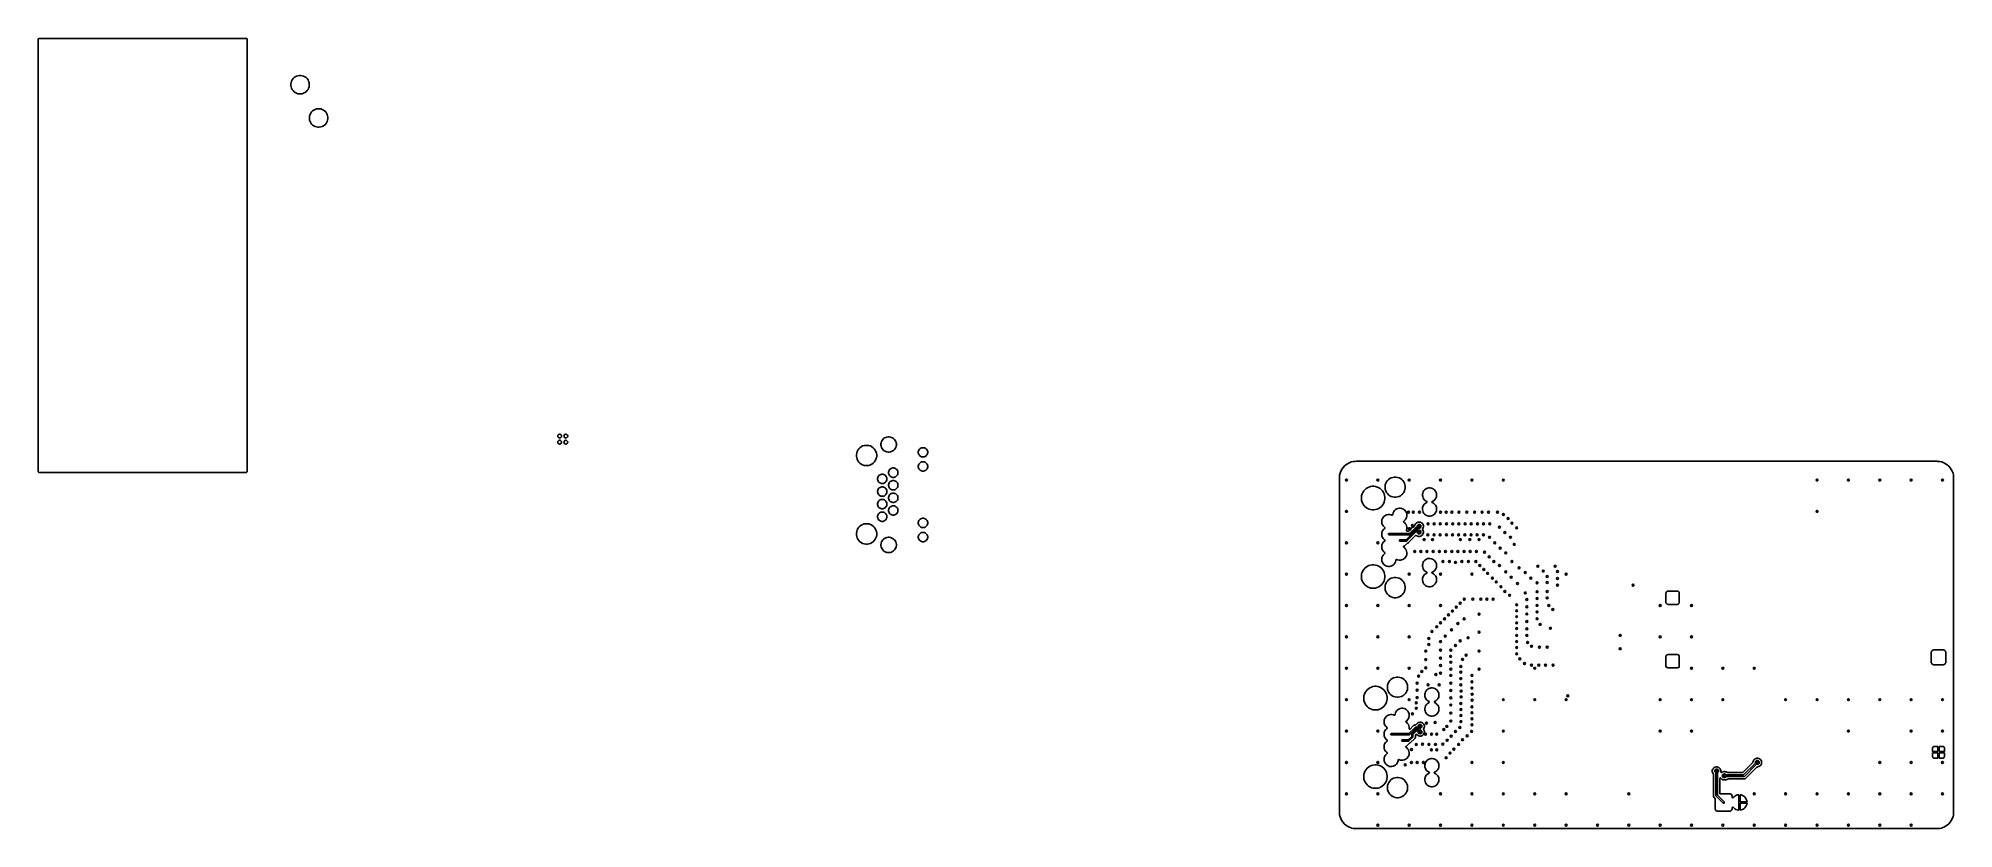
# Model space of a CAD drawing. Header units: inches. Extents: x 5.8 to 18, y -6.4 to -1.3.
import ezdxf

# ---------------------------------------------------------------- set-up
doc = ezdxf.new("R2010")
doc.units = ezdxf.units.IN
doc.header["$MEASUREMENT"] = 0
doc.layers.add('B.Cu', color=153, linetype='CONTINUOUS', true_color=0x4d7fc4)

msp = doc.modelspace()

# ---------------------------------------------------------------- linework, layer by layer
at = {"layer": 'B.Cu', "linetype": 'CONTINUOUS'}
for p, q in [((5.795, -1.328), (5.796, -1.325)), ((5.795, -4.086), (5.795, -1.328)), ((5.796, -1.325), (5.798, -1.323)), ((5.798, -1.323), (5.8, -1.323)), ((5.8, -1.323), (7.121, -1.323)), ((7.121, -1.323), (7.124, -1.324)), ((7.124, -1.324), (7.126, -1.326)), ((7.126, -1.326), (7.126, -1.328)), ((7.126, -1.328), (7.126, -4.086)), ((7.41, -1.596), (7.414, -1.587)), ((7.414, -1.587), (7.42, -1.58)), ((7.42, -1.58), (7.426, -1.573)), ((7.426, -1.573), (7.434, -1.568)), ((7.434, -1.568), (7.442, -1.564)), ((7.442, -1.564), (7.451, -1.561)), ((7.451, -1.561), (7.46, -1.559)), ((7.46, -1.559), (7.469, -1.559)), ((7.469, -1.559), (7.478, -1.561)), ((7.478, -1.561), (7.487, -1.564)), ((7.487, -1.564), (7.495, -1.568)), ((7.495, -1.568), (7.503, -1.573)), ((7.503, -1.573), (7.509, -1.58)), ((7.509, -1.58), (7.515, -1.587)), ((7.515, -1.587), (7.519, -1.596)), ((7.406, -1.613), (7.407, -1.604)), ((7.406, -1.623), (7.406, -1.613)), ((7.407, -1.632), (7.406, -1.623)), ((7.407, -1.604), (7.41, -1.596)), ((7.41, -1.641), (7.407, -1.632)), ((7.414, -1.649), (7.41, -1.641)), ((7.42, -1.656), (7.414, -1.649)), ((7.426, -1.663), (7.42, -1.656)), ((7.434, -1.668), (7.426, -1.663)), ((7.442, -1.673), (7.434, -1.668)), ((7.451, -1.676), (7.442, -1.673)), ((7.46, -1.677), (7.451, -1.676)), ((7.469, -1.677), (7.46, -1.677)), ((7.478, -1.676), (7.469, -1.677)), ((7.487, -1.673), (7.478, -1.676)), ((7.495, -1.668), (7.487, -1.673)), ((7.503, -1.663), (7.495, -1.668)), ((7.509, -1.656), (7.503, -1.663)), ((7.515, -1.649), (7.509, -1.656)), ((7.519, -1.641), (7.515, -1.649)), ((7.519, -1.596), (7.522, -1.604)), ((7.522, -1.632), (7.519, -1.641)), ((7.522, -1.604), (7.523, -1.613)), ((7.523, -1.623), (7.522, -1.632)), ((7.523, -1.613), (7.523, -1.623)), ((7.524, -1.826), (7.525, -1.817)), ((7.524, -1.835), (7.524, -1.826)), ((7.525, -1.817), (7.528, -1.808)), ((7.528, -1.808), (7.532, -1.8)), ((7.532, -1.8), (7.538, -1.792)), ((7.538, -1.792), (7.544, -1.786)), ((7.544, -1.786), (7.552, -1.78)), ((7.552, -1.78), (7.56, -1.776)), ((7.56, -1.776), (7.569, -1.773)), ((7.569, -1.773), (7.578, -1.772)), ((7.578, -1.772), (7.587, -1.772)), ((7.587, -1.772), (7.596, -1.773)), ((7.596, -1.773), (7.605, -1.776)), ((7.605, -1.776), (7.614, -1.78)), ((7.614, -1.78), (7.621, -1.786)), ((7.621, -1.786), (7.628, -1.792)), ((7.628, -1.792), (7.633, -1.8)), ((7.633, -1.8), (7.637, -1.808)), ((7.637, -1.808), (7.64, -1.817)), ((7.64, -1.817), (7.642, -1.826)), ((7.642, -1.826), (7.642, -1.835)), ((7.525, -1.844), (7.524, -1.835)), ((7.528, -1.853), (7.525, -1.844)), ((7.532, -1.862), (7.528, -1.853)), ((7.538, -1.869), (7.532, -1.862)), ((7.544, -1.876), (7.538, -1.869)), ((7.552, -1.881), (7.544, -1.876)), ((7.56, -1.885), (7.552, -1.881)), ((7.569, -1.888), (7.56, -1.885)), ((7.578, -1.89), (7.569, -1.888)), ((7.587, -1.89), (7.578, -1.89)), ((7.596, -1.888), (7.587, -1.89)), ((7.605, -1.885), (7.596, -1.888)), ((7.614, -1.881), (7.605, -1.885)), ((7.621, -1.876), (7.614, -1.881)), ((7.628, -1.869), (7.621, -1.876)), ((7.633, -1.862), (7.628, -1.869)), ((7.637, -1.853), (7.633, -1.862)), ((7.64, -1.844), (7.637, -1.853)), ((7.642, -1.835), (7.64, -1.844)), ((9.107, -3.856), (9.108, -3.853)), ((9.107, -3.859), (9.107, -3.856)), ((9.108, -3.862), (9.107, -3.859)), ((9.107, -3.895), (9.108, -3.892)), ((9.107, -3.899), (9.107, -3.895)), ((9.108, -3.902), (9.107, -3.899)), ((9.108, -3.853), (9.11, -3.85)), ((9.11, -3.865), (9.108, -3.862)), ((9.108, -3.892), (9.11, -3.89)), ((9.11, -3.904), (9.108, -3.902)), ((9.11, -3.85), (9.112, -3.848)), ((9.112, -3.867), (9.11, -3.865)), ((9.11, -3.89), (9.112, -3.888)), ((9.112, -3.907), (9.11, -3.904)), ((9.112, -3.848), (9.115, -3.847)), ((9.115, -3.869), (9.112, -3.867)), ((9.112, -3.888), (9.115, -3.886)), ((9.115, -3.908), (9.112, -3.907)), ((9.115, -3.847), (9.118, -3.846)), ((9.118, -3.87), (9.115, -3.869)), ((9.115, -3.886), (9.118, -3.885)), ((9.118, -3.846), (9.121, -3.846)), ((9.121, -3.87), (9.118, -3.87)), ((9.118, -3.885), (9.121, -3.885)), ((9.121, -3.846), (9.124, -3.847)), ((9.124, -3.869), (9.121, -3.87)), ((9.121, -3.885), (9.124, -3.886)), ((9.124, -3.847), (9.127, -3.848)), ((9.127, -3.867), (9.124, -3.869)), ((9.124, -3.886), (9.127, -3.888)), ((9.127, -3.907), (9.124, -3.908)), ((9.127, -3.848), (9.129, -3.85)), ((9.129, -3.865), (9.127, -3.867)), ((9.127, -3.888), (9.129, -3.89)), ((9.129, -3.904), (9.127, -3.907)), ((9.129, -3.85), (9.13, -3.853)), ((9.13, -3.862), (9.129, -3.865)), ((9.129, -3.89), (9.13, -3.892)), ((9.13, -3.902), (9.129, -3.904)), ((9.13, -3.853), (9.131, -3.856)), ((9.131, -3.859), (9.13, -3.862)), ((9.13, -3.892), (9.131, -3.895)), ((9.131, -3.899), (9.13, -3.902)), ((9.131, -3.856), (9.131, -3.859)), ((9.131, -3.895), (9.131, -3.899)), ((9.147, -3.856), (9.148, -3.853)), ((9.147, -3.859), (9.147, -3.856)), ((9.148, -3.862), (9.147, -3.859)), ((9.147, -3.895), (9.148, -3.892)), ((9.147, -3.899), (9.147, -3.895)), ((9.148, -3.902), (9.147, -3.899)), ((9.148, -3.853), (9.149, -3.85)), ((9.149, -3.865), (9.148, -3.862)), ((9.148, -3.892), (9.149, -3.89)), ((9.149, -3.904), (9.148, -3.902)), ((9.149, -3.85), (9.151, -3.848)), ((9.151, -3.867), (9.149, -3.865)), ((9.149, -3.89), (9.151, -3.888)), ((9.151, -3.907), (9.149, -3.904)), ((9.151, -3.848), (9.154, -3.847)), ((9.154, -3.869), (9.151, -3.867)), ((9.151, -3.888), (9.154, -3.886)), ((9.154, -3.908), (9.151, -3.907)), ((9.154, -3.847), (9.157, -3.846)), ((9.157, -3.87), (9.154, -3.869)), ((9.154, -3.886), (9.157, -3.885)), ((9.157, -3.846), (9.16, -3.846)), ((9.16, -3.87), (9.157, -3.87)), ((9.157, -3.885), (9.16, -3.885)), ((9.16, -3.846), (9.163, -3.847)), ((9.163, -3.869), (9.16, -3.87)), ((9.16, -3.885), (9.163, -3.886)), ((9.163, -3.847), (9.166, -3.848)), ((9.166, -3.867), (9.163, -3.869)), ((9.163, -3.886), (9.166, -3.888)), ((9.166, -3.907), (9.163, -3.908)), ((9.166, -3.848), (9.168, -3.85)), ((9.168, -3.865), (9.166, -3.867)), ((9.166, -3.888), (9.168, -3.89)), ((9.168, -3.904), (9.166, -3.907)), ((9.168, -3.85), (9.17, -3.853)), ((9.17, -3.862), (9.168, -3.865)), ((9.168, -3.89), (9.17, -3.892)), ((9.17, -3.902), (9.168, -3.904)), ((9.17, -3.853), (9.171, -3.856)), ((9.171, -3.859), (9.17, -3.862)), ((9.17, -3.892), (9.171, -3.895)), ((9.171, -3.899), (9.17, -3.902)), ((9.171, -3.856), (9.171, -3.859)), ((9.171, -3.895), (9.171, -3.899)), ((11.167, -3.908), (11.169, -3.9)), ((11.167, -3.915), (11.167, -3.908)), ((11.169, -3.9), (11.171, -3.893)), ((11.171, -3.893), (11.175, -3.886)), ((11.175, -3.886), (11.179, -3.879)), ((11.179, -3.879), (11.185, -3.874)), ((11.185, -3.874), (11.191, -3.869)), ((11.191, -3.869), (11.198, -3.866)), ((11.198, -3.866), (11.205, -3.864)), ((11.205, -3.864), (11.213, -3.862)), ((11.213, -3.862), (11.22, -3.862)), ((11.22, -3.862), (11.228, -3.864)), ((11.228, -3.864), (11.235, -3.866)), ((11.235, -3.866), (11.242, -3.869)), ((11.242, -3.869), (11.248, -3.874)), ((11.248, -3.874), (11.254, -3.879)), ((11.254, -3.879), (11.258, -3.886)), ((11.258, -3.886), (11.262, -3.893)), ((11.262, -3.893), (11.264, -3.9)), ((11.264, -3.9), (11.266, -3.908)), ((11.266, -3.908), (11.266, -3.915)), ((9.118, -3.909), (9.115, -3.908)), ((9.121, -3.909), (9.118, -3.909)), ((9.124, -3.908), (9.121, -3.909)), ((9.157, -3.909), (9.154, -3.908)), ((9.16, -3.909), (9.157, -3.909)), ((9.163, -3.908), (9.16, -3.909)), ((11.011, -3.976), (11.013, -3.966)), ((11.011, -3.987), (11.011, -3.976)), ((11.013, -3.997), (11.011, -3.987)), ((11.013, -3.966), (11.016, -3.957)), ((11.016, -4.006), (11.013, -3.997)), ((11.016, -3.957), (11.021, -3.948)), ((11.021, -4.015), (11.016, -4.006)), ((11.021, -3.948), (11.027, -3.939)), ((11.027, -4.024), (11.021, -4.015)), ((11.027, -3.939), (11.034, -3.932)), ((11.034, -4.031), (11.027, -4.024)), ((11.034, -3.932), (11.042, -3.926)), ((11.042, -3.926), (11.051, -3.921)), ((11.051, -3.921), (11.061, -3.918)), ((11.061, -3.918), (11.071, -3.917)), ((11.071, -3.917), (11.081, -3.917)), ((11.081, -3.917), (11.091, -3.918)), ((11.091, -3.918), (11.101, -3.921)), ((11.101, -3.921), (11.11, -3.926)), ((11.11, -3.926), (11.118, -3.932)), ((11.118, -3.932), (11.125, -3.939)), ((11.125, -4.024), (11.118, -4.031)), ((11.125, -3.939), (11.131, -3.948)), ((11.131, -4.015), (11.125, -4.024)), ((11.131, -3.948), (11.136, -3.957)), ((11.136, -4.006), (11.131, -4.015)), ((11.136, -3.957), (11.139, -3.966)), ((11.139, -3.997), (11.136, -4.006)), ((11.139, -3.966), (11.141, -3.976)), ((11.141, -3.987), (11.139, -3.997)), ((11.141, -3.976), (11.141, -3.987)), ((11.169, -3.923), (11.167, -3.915)), ((11.171, -3.93), (11.169, -3.923)), ((11.175, -3.937), (11.171, -3.93)), ((11.179, -3.943), (11.175, -3.937)), ((11.185, -3.949), (11.179, -3.943)), ((11.191, -3.953), (11.185, -3.949)), ((11.198, -3.957), (11.191, -3.953)), ((11.205, -3.959), (11.198, -3.957)), ((11.213, -3.96), (11.205, -3.959)), ((11.22, -3.96), (11.213, -3.96)), ((11.228, -3.959), (11.22, -3.96)), ((11.235, -3.957), (11.228, -3.959)), ((11.242, -3.953), (11.235, -3.957)), ((11.248, -3.949), (11.242, -3.953)), ((11.254, -3.943), (11.248, -3.949)), ((11.258, -3.937), (11.254, -3.943)), ((11.262, -3.93), (11.258, -3.937)), ((11.264, -3.923), (11.262, -3.93)), ((11.266, -3.915), (11.264, -3.923)), ((11.406, -3.958), (11.407, -3.953)), ((11.406, -3.964), (11.406, -3.958)), ((11.407, -3.97), (11.406, -3.964)), ((11.407, -3.953), (11.409, -3.947)), ((11.409, -3.976), (11.407, -3.97)), ((11.409, -3.947), (11.413, -3.942)), ((11.413, -3.98), (11.409, -3.976)), ((11.413, -3.942), (11.417, -3.938)), ((11.417, -3.985), (11.413, -3.98)), ((11.413, -4.033), (11.417, -4.028)), ((11.417, -3.938), (11.422, -3.935)), ((11.422, -3.988), (11.417, -3.985)), ((11.417, -4.028), (11.422, -4.025)), ((11.422, -3.935), (11.427, -3.933)), ((11.427, -3.99), (11.422, -3.988)), ((11.422, -4.025), (11.427, -4.023)), ((11.427, -3.933), (11.433, -3.932)), ((11.433, -3.991), (11.427, -3.99)), ((11.427, -4.023), (11.433, -4.022)), ((11.433, -3.932), (11.439, -3.932)), ((11.439, -3.991), (11.433, -3.991)), ((11.433, -4.022), (11.439, -4.022)), ((11.439, -3.932), (11.445, -3.933)), ((11.445, -3.99), (11.439, -3.991)), ((11.439, -4.022), (11.445, -4.023)), ((11.445, -3.933), (11.45, -3.935)), ((11.45, -3.988), (11.445, -3.99)), ((11.445, -4.023), (11.45, -4.025)), ((11.45, -3.935), (11.455, -3.938)), ((11.455, -3.985), (11.45, -3.988)), ((11.45, -4.025), (11.455, -4.028)), ((11.455, -3.938), (11.459, -3.942)), ((11.459, -3.98), (11.455, -3.985)), ((11.455, -4.028), (11.459, -4.033)), ((11.459, -3.942), (11.462, -3.947)), ((11.462, -3.976), (11.459, -3.98)), ((11.462, -3.947), (11.464, -3.953)), ((11.464, -3.97), (11.462, -3.976)), ((11.464, -3.953), (11.466, -3.958)), ((11.466, -3.964), (11.464, -3.97)), ((11.466, -3.958), (11.466, -3.964)), ((14.143, -4.034), (14.154, -4.028)), ((14.154, -4.028), (14.155, -4.028)), ((14.155, -4.028), (14.166, -4.023)), ((14.166, -4.023), (14.167, -4.023)), ((14.167, -4.023), (14.179, -4.02)), ((14.179, -4.02), (14.192, -4.019)), ((14.179, -4.02), (14.179, -4.02)), ((14.192, -4.019), (14.199, -4.018)), ((14.192, -4.019), (14.192, -4.019)), ((14.199, -4.018), (14.199, -4.018)), ((14.199, -4.018), (17.899, -4.018)), ((17.899, -4.018), (17.9, -4.018)), ((17.9, -4.018), (17.906, -4.019)), ((17.906, -4.019), (17.906, -4.019)), ((17.906, -4.019), (17.919, -4.02)), ((17.919, -4.02), (17.919, -4.02)), ((17.919, -4.02), (17.931, -4.023)), ((17.931, -4.023), (17.932, -4.023)), ((17.932, -4.023), (17.944, -4.028)), ((17.944, -4.028), (17.944, -4.028)), ((17.944, -4.028), (17.955, -4.034)), ((5.796, -4.088), (5.795, -4.086)), ((5.798, -4.09), (5.796, -4.088)), ((5.8, -4.091), (5.798, -4.09)), ((7.121, -4.091), (5.8, -4.091)), ((7.123, -4.09), (7.121, -4.091)), ((7.125, -4.088), (7.123, -4.09)), ((7.126, -4.086), (7.125, -4.088)), ((11.042, -4.037), (11.034, -4.031)), ((11.051, -4.042), (11.042, -4.037)), ((11.061, -4.045), (11.051, -4.042)), ((11.071, -4.046), (11.061, -4.045)), ((11.081, -4.046), (11.071, -4.046)), ((11.091, -4.045), (11.081, -4.046)), ((11.101, -4.042), (11.091, -4.045)), ((11.11, -4.037), (11.101, -4.042)), ((11.118, -4.031), (11.11, -4.037)), ((11.146, -4.128), (11.147, -4.122)), ((11.146, -4.134), (11.146, -4.128)), ((11.147, -4.14), (11.146, -4.134)), ((11.147, -4.122), (11.15, -4.117)), ((11.15, -4.145), (11.147, -4.14)), ((11.15, -4.117), (11.153, -4.112)), ((11.153, -4.15), (11.15, -4.145)), ((11.153, -4.112), (11.157, -4.108)), ((11.157, -4.154), (11.153, -4.15)), ((11.157, -4.108), (11.162, -4.105)), ((11.162, -4.105), (11.167, -4.102)), ((11.167, -4.102), (11.173, -4.101)), ((11.173, -4.101), (11.179, -4.101)), ((11.179, -4.101), (11.185, -4.102)), ((11.185, -4.102), (11.19, -4.105)), ((11.19, -4.105), (11.195, -4.108)), ((11.195, -4.108), (11.199, -4.112)), ((11.199, -4.15), (11.195, -4.154)), ((11.199, -4.112), (11.202, -4.117)), ((11.202, -4.145), (11.199, -4.15)), ((11.202, -4.117), (11.205, -4.122)), ((11.205, -4.14), (11.202, -4.145)), ((11.205, -4.122), (11.206, -4.128)), ((11.206, -4.134), (11.205, -4.14)), ((11.206, -4.128), (11.206, -4.134)), ((11.217, -4.088), (11.218, -4.082)), ((11.217, -4.094), (11.217, -4.088)), ((11.218, -4.1), (11.217, -4.094)), ((11.218, -4.082), (11.22, -4.077)), ((11.22, -4.105), (11.218, -4.1)), ((11.22, -4.077), (11.223, -4.072)), ((11.223, -4.11), (11.22, -4.105)), ((11.223, -4.072), (11.227, -4.068)), ((11.227, -4.114), (11.223, -4.11)), ((11.223, -4.152), (11.227, -4.148)), ((11.227, -4.068), (11.232, -4.065)), ((11.232, -4.117), (11.227, -4.114)), ((11.227, -4.148), (11.232, -4.145)), ((11.232, -4.065), (11.238, -4.062)), ((11.238, -4.12), (11.232, -4.117)), ((11.232, -4.145), (11.238, -4.143)), ((11.238, -4.062), (11.244, -4.061)), ((11.244, -4.121), (11.238, -4.12)), ((11.238, -4.143), (11.244, -4.141)), ((11.244, -4.061), (11.249, -4.061)), ((11.249, -4.121), (11.244, -4.121)), ((11.244, -4.141), (11.249, -4.141)), ((11.249, -4.061), (11.255, -4.062)), ((11.255, -4.12), (11.249, -4.121)), ((11.249, -4.141), (11.255, -4.143)), ((11.255, -4.062), (11.261, -4.065)), ((11.261, -4.117), (11.255, -4.12)), ((11.255, -4.143), (11.261, -4.145)), ((11.261, -4.065), (11.265, -4.068)), ((11.265, -4.114), (11.261, -4.117)), ((11.261, -4.145), (11.265, -4.148)), ((11.265, -4.068), (11.27, -4.072)), ((11.27, -4.11), (11.265, -4.114)), ((11.265, -4.148), (11.27, -4.152)), ((11.27, -4.072), (11.273, -4.077)), ((11.273, -4.105), (11.27, -4.11)), ((11.273, -4.077), (11.275, -4.082)), ((11.275, -4.1), (11.273, -4.105)), ((11.275, -4.082), (11.276, -4.088)), ((11.276, -4.094), (11.275, -4.1)), ((11.276, -4.088), (11.276, -4.094)), ((11.406, -4.049), (11.407, -4.043)), ((11.406, -4.055), (11.406, -4.049)), ((11.407, -4.06), (11.406, -4.055)), ((11.407, -4.043), (11.409, -4.037)), ((11.409, -4.066), (11.407, -4.06)), ((11.409, -4.037), (11.413, -4.033)), ((11.413, -4.071), (11.409, -4.066)), ((11.417, -4.075), (11.413, -4.071)), ((11.422, -4.078), (11.417, -4.075)), ((11.427, -4.08), (11.422, -4.078)), ((11.433, -4.081), (11.427, -4.08)), ((11.439, -4.081), (11.433, -4.081)), ((11.445, -4.08), (11.439, -4.081)), ((11.45, -4.078), (11.445, -4.08)), ((11.455, -4.075), (11.45, -4.078)), ((11.459, -4.071), (11.455, -4.075)), ((11.459, -4.033), (11.462, -4.037)), ((11.462, -4.066), (11.459, -4.071)), ((11.462, -4.037), (11.464, -4.043)), ((11.464, -4.06), (11.462, -4.066)), ((11.464, -4.043), (11.466, -4.049)), ((11.466, -4.055), (11.464, -4.06)), ((11.466, -4.049), (11.466, -4.055)), ((14.091, -4.12), (14.092, -4.107)), ((14.091, -4.126), (14.091, -4.12)), ((14.091, -4.12), (14.091, -4.12)), ((14.091, -4.253), (14.091, -4.126)), ((14.091, -4.126), (14.091, -4.126)), ((14.092, -4.107), (14.095, -4.094)), ((14.092, -4.107), (14.092, -4.107)), ((14.095, -4.094), (14.096, -4.094)), ((14.096, -4.094), (14.1, -4.082)), ((14.1, -4.082), (14.106, -4.071)), ((14.1, -4.082), (14.1, -4.082)), ((14.106, -4.07), (14.113, -4.06)), ((14.106, -4.071), (14.106, -4.07)), ((14.113, -4.06), (14.114, -4.06)), ((14.114, -4.06), (14.122, -4.05)), ((14.122, -4.05), (14.132, -4.041)), ((14.122, -4.05), (14.122, -4.05)), ((14.132, -4.041), (14.143, -4.034)), ((14.132, -4.041), (14.132, -4.041)), ((14.143, -4.034), (14.143, -4.034)), ((14.391, -4.15), (14.386, -4.159)), ((14.397, -4.141), (14.391, -4.15)), ((14.404, -4.134), (14.397, -4.141)), ((14.412, -4.128), (14.404, -4.134)), ((14.421, -4.124), (14.412, -4.128)), ((14.431, -4.121), (14.421, -4.124)), ((14.441, -4.119), (14.431, -4.121)), ((14.446, -4.119), (14.441, -4.119)), ((14.451, -4.119), (14.446, -4.119)), ((14.461, -4.121), (14.451, -4.119)), ((14.471, -4.124), (14.461, -4.121)), ((14.48, -4.128), (14.471, -4.124)), ((14.488, -4.134), (14.48, -4.128)), ((14.495, -4.141), (14.488, -4.134)), ((14.501, -4.15), (14.495, -4.141)), ((14.505, -4.159), (14.501, -4.15)), ((17.955, -4.034), (17.956, -4.034)), ((17.956, -4.034), (17.966, -4.041)), ((17.966, -4.041), (17.966, -4.041)), ((17.966, -4.041), (17.976, -4.05)), ((17.976, -4.05), (17.976, -4.05)), ((17.976, -4.05), (17.984, -4.06)), ((17.984, -4.06), (17.985, -4.06)), ((17.985, -4.06), (17.992, -4.07)), ((17.992, -4.07), (17.992, -4.071)), ((17.992, -4.071), (17.998, -4.082)), ((17.998, -4.082), (17.998, -4.082)), ((17.998, -4.082), (18.003, -4.094)), ((18.003, -4.094), (18.003, -4.094)), ((18.003, -4.094), (18.006, -4.107)), ((18.006, -4.107), (18.006, -4.107)), ((18.006, -4.107), (18.007, -4.12)), ((18.007, -4.12), (18.007, -4.12)), ((18.007, -4.12), (18.007, -4.126)), ((18.007, -4.126), (18.007, -4.126)), ((18.007, -4.126), (18.007, -6.252)), ((11.146, -4.208), (11.147, -4.203)), ((11.146, -4.214), (11.146, -4.208)), ((11.147, -4.22), (11.146, -4.214)), ((11.147, -4.203), (11.15, -4.197)), ((11.15, -4.226), (11.147, -4.22)), ((11.15, -4.197), (11.153, -4.192)), ((11.153, -4.23), (11.15, -4.226)), ((11.15, -4.278), (11.153, -4.273)), ((11.153, -4.192), (11.157, -4.188)), ((11.157, -4.235), (11.153, -4.23)), ((11.153, -4.273), (11.157, -4.269)), ((11.162, -4.157), (11.157, -4.154)), ((11.157, -4.188), (11.162, -4.185)), ((11.162, -4.238), (11.157, -4.235)), ((11.157, -4.269), (11.162, -4.265)), ((11.167, -4.16), (11.162, -4.157)), ((11.162, -4.185), (11.167, -4.183)), ((11.167, -4.24), (11.162, -4.238)), ((11.162, -4.265), (11.167, -4.263)), ((11.173, -4.161), (11.167, -4.16)), ((11.167, -4.183), (11.173, -4.182)), ((11.173, -4.241), (11.167, -4.24)), ((11.167, -4.263), (11.173, -4.262)), ((11.179, -4.161), (11.173, -4.161)), ((11.173, -4.182), (11.179, -4.182)), ((11.179, -4.241), (11.173, -4.241)), ((11.173, -4.262), (11.179, -4.262)), ((11.185, -4.16), (11.179, -4.161)), ((11.179, -4.182), (11.185, -4.183)), ((11.185, -4.24), (11.179, -4.241)), ((11.179, -4.262), (11.185, -4.263)), ((11.19, -4.157), (11.185, -4.16)), ((11.185, -4.183), (11.19, -4.185)), ((11.19, -4.238), (11.185, -4.24)), ((11.185, -4.263), (11.19, -4.265)), ((11.195, -4.154), (11.19, -4.157)), ((11.19, -4.185), (11.195, -4.188)), ((11.195, -4.235), (11.19, -4.238)), ((11.19, -4.265), (11.195, -4.269)), ((11.195, -4.188), (11.199, -4.192)), ((11.199, -4.23), (11.195, -4.235)), ((11.195, -4.269), (11.199, -4.273)), ((11.199, -4.192), (11.202, -4.197)), ((11.202, -4.226), (11.199, -4.23)), ((11.199, -4.273), (11.202, -4.278)), ((11.202, -4.197), (11.205, -4.203)), ((11.205, -4.22), (11.202, -4.226)), ((11.205, -4.203), (11.206, -4.208)), ((11.206, -4.214), (11.205, -4.22)), ((11.206, -4.208), (11.206, -4.214)), ((11.217, -4.168), (11.218, -4.163)), ((11.217, -4.174), (11.217, -4.168)), ((11.218, -4.18), (11.217, -4.174)), ((11.217, -4.249), (11.218, -4.243)), ((11.217, -4.255), (11.217, -4.249)), ((11.218, -4.26), (11.217, -4.255)), ((11.218, -4.163), (11.22, -4.157)), ((11.22, -4.185), (11.218, -4.18)), ((11.218, -4.243), (11.22, -4.237)), ((11.22, -4.266), (11.218, -4.26)), ((11.22, -4.157), (11.223, -4.152)), ((11.223, -4.19), (11.22, -4.185)), ((11.22, -4.237), (11.223, -4.233)), ((11.223, -4.271), (11.22, -4.266)), ((11.227, -4.194), (11.223, -4.19)), ((11.223, -4.233), (11.227, -4.228)), ((11.227, -4.275), (11.223, -4.271)), ((11.232, -4.198), (11.227, -4.194)), ((11.227, -4.228), (11.232, -4.225)), ((11.238, -4.2), (11.232, -4.198)), ((11.232, -4.225), (11.238, -4.223)), ((11.244, -4.201), (11.238, -4.2)), ((11.238, -4.223), (11.244, -4.222)), ((11.249, -4.201), (11.244, -4.201)), ((11.244, -4.222), (11.249, -4.222)), ((11.255, -4.2), (11.249, -4.201)), ((11.249, -4.222), (11.255, -4.223)), ((11.261, -4.198), (11.255, -4.2)), ((11.255, -4.223), (11.261, -4.225)), ((11.265, -4.194), (11.261, -4.198)), ((11.261, -4.225), (11.265, -4.228)), ((11.27, -4.19), (11.265, -4.194)), ((11.265, -4.228), (11.27, -4.233)), ((11.27, -4.271), (11.265, -4.275)), ((11.27, -4.152), (11.273, -4.157)), ((11.273, -4.185), (11.27, -4.19)), ((11.27, -4.233), (11.273, -4.237)), ((11.273, -4.266), (11.27, -4.271)), ((11.273, -4.157), (11.275, -4.163)), ((11.275, -4.18), (11.273, -4.185)), ((11.273, -4.237), (11.275, -4.243)), ((11.275, -4.26), (11.273, -4.266)), ((11.275, -4.163), (11.276, -4.168)), ((11.276, -4.174), (11.275, -4.18)), ((11.275, -4.243), (11.276, -4.249)), ((11.276, -4.255), (11.275, -4.26)), ((11.276, -4.168), (11.276, -4.174)), ((11.276, -4.249), (11.276, -4.255)), ((14.091, -4.403), (14.091, -4.253)), ((14.232, -4.237), (14.231, -4.248)), ((14.231, -4.248), (14.231, -4.253)), ((14.231, -4.253), (14.231, -4.259)), ((14.231, -4.259), (14.232, -4.269)), ((14.235, -4.227), (14.232, -4.237)), ((14.232, -4.269), (14.235, -4.28)), ((14.24, -4.217), (14.235, -4.227)), ((14.246, -4.208), (14.24, -4.217)), ((14.253, -4.2), (14.246, -4.208)), ((14.261, -4.193), (14.253, -4.2)), ((14.27, -4.187), (14.261, -4.193)), ((14.279, -4.183), (14.27, -4.187)), ((14.29, -4.18), (14.279, -4.183)), ((14.3, -4.178), (14.29, -4.18)), ((14.306, -4.178), (14.3, -4.178)), ((14.311, -4.178), (14.306, -4.178)), ((14.322, -4.18), (14.311, -4.178)), ((14.332, -4.183), (14.322, -4.18)), ((14.333, -4.183), (14.332, -4.183)), ((14.342, -4.187), (14.333, -4.183)), ((14.351, -4.193), (14.342, -4.187)), ((14.359, -4.2), (14.351, -4.193)), ((14.366, -4.208), (14.359, -4.2)), ((14.372, -4.217), (14.366, -4.208)), ((14.376, -4.227), (14.372, -4.217)), ((14.379, -4.237), (14.376, -4.227)), ((14.376, -4.28), (14.379, -4.269)), ((14.381, -4.248), (14.379, -4.237)), ((14.379, -4.269), (14.381, -4.259)), ((14.381, -4.253), (14.381, -4.248)), ((14.381, -4.259), (14.381, -4.253)), ((14.383, -4.168), (14.382, -4.178)), ((14.382, -4.178), (14.382, -4.183)), ((14.382, -4.183), (14.382, -4.188)), ((14.382, -4.188), (14.383, -4.198)), ((14.386, -4.159), (14.383, -4.168)), ((14.383, -4.198), (14.386, -4.208)), ((14.386, -4.208), (14.391, -4.217)), ((14.391, -4.217), (14.397, -4.225)), ((14.397, -4.225), (14.404, -4.232)), ((14.404, -4.232), (14.412, -4.238)), ((14.412, -4.238), (14.421, -4.243)), ((14.421, -4.243), (14.431, -4.246)), ((14.431, -4.246), (14.441, -4.247)), ((14.441, -4.247), (14.446, -4.248)), ((14.446, -4.248), (14.451, -4.247)), ((14.451, -4.247), (14.461, -4.246)), ((14.461, -4.246), (14.471, -4.243)), ((14.471, -4.243), (14.48, -4.238)), ((14.48, -4.238), (14.486, -4.233)), ((14.486, -4.233), (14.488, -4.232)), ((14.488, -4.232), (14.495, -4.225)), ((14.495, -4.225), (14.501, -4.217)), ((14.501, -4.217), (14.505, -4.208)), ((14.509, -4.168), (14.505, -4.159)), ((14.505, -4.208), (14.509, -4.198)), ((14.51, -4.178), (14.509, -4.168)), ((14.509, -4.198), (14.51, -4.188)), ((14.51, -4.183), (14.51, -4.178)), ((14.51, -4.188), (14.51, -4.183)), ((14.622, -4.222), (14.62, -4.229)), ((14.62, -4.229), (14.62, -4.233)), ((14.62, -4.233), (14.62, -4.237)), ((14.62, -4.237), (14.622, -4.244)), ((14.624, -4.214), (14.622, -4.222)), ((14.622, -4.244), (14.624, -4.251)), ((14.628, -4.207), (14.624, -4.214)), ((14.624, -4.251), (14.628, -4.258)), ((14.633, -4.201), (14.628, -4.207)), ((14.628, -4.258), (14.632, -4.264)), ((14.632, -4.264), (14.638, -4.269)), ((14.639, -4.196), (14.633, -4.201)), ((14.638, -4.269), (14.644, -4.273)), ((14.646, -4.192), (14.639, -4.196)), ((14.644, -4.273), (14.648, -4.275)), ((14.653, -4.189), (14.646, -4.192)), ((14.661, -4.188), (14.653, -4.189)), ((14.665, -4.188), (14.661, -4.188)), ((14.669, -4.188), (14.665, -4.188)), ((14.677, -4.19), (14.669, -4.188)), ((14.684, -4.192), (14.677, -4.19)), ((14.683, -4.275), (14.687, -4.273)), ((14.691, -4.196), (14.684, -4.192)), ((14.687, -4.273), (14.694, -4.268)), ((14.697, -4.201), (14.691, -4.196)), ((14.694, -4.268), (14.7, -4.262)), ((14.702, -4.207), (14.697, -4.201)), ((14.7, -4.262), (14.705, -4.254)), ((14.706, -4.214), (14.702, -4.207)), ((14.705, -4.254), (14.709, -4.246)), ((14.709, -4.222), (14.706, -4.214)), ((14.71, -4.229), (14.709, -4.222)), ((14.709, -4.246), (14.71, -4.238)), ((14.71, -4.233), (14.71, -4.229)), ((14.71, -4.238), (14.71, -4.233)), ((11.146, -4.289), (11.147, -4.283)), ((11.146, -4.295), (11.146, -4.289)), ((11.147, -4.3), (11.146, -4.295)), ((11.146, -4.369), (11.147, -4.363)), ((11.146, -4.375), (11.146, -4.369)), ((11.147, -4.381), (11.146, -4.375)), ((11.147, -4.283), (11.15, -4.278)), ((11.15, -4.306), (11.147, -4.3)), ((11.147, -4.363), (11.15, -4.358)), ((11.15, -4.386), (11.147, -4.381)), ((11.153, -4.311), (11.15, -4.306)), ((11.15, -4.358), (11.153, -4.353)), ((11.153, -4.391), (11.15, -4.386)), ((11.157, -4.315), (11.153, -4.311)), ((11.153, -4.353), (11.157, -4.349)), ((11.157, -4.395), (11.153, -4.391)), ((11.162, -4.318), (11.157, -4.315)), ((11.157, -4.349), (11.162, -4.346)), ((11.162, -4.398), (11.157, -4.395)), ((11.167, -4.32), (11.162, -4.318)), ((11.162, -4.346), (11.167, -4.343)), ((11.173, -4.322), (11.167, -4.32)), ((11.167, -4.343), (11.173, -4.342)), ((11.179, -4.322), (11.173, -4.322)), ((11.173, -4.342), (11.179, -4.342)), ((11.185, -4.32), (11.179, -4.322)), ((11.179, -4.342), (11.185, -4.343)), ((11.19, -4.318), (11.185, -4.32)), ((11.185, -4.343), (11.19, -4.346)), ((11.195, -4.315), (11.19, -4.318)), ((11.19, -4.346), (11.195, -4.349)), ((11.195, -4.395), (11.19, -4.398)), ((11.199, -4.311), (11.195, -4.315)), ((11.195, -4.349), (11.199, -4.353)), ((11.199, -4.391), (11.195, -4.395)), ((11.202, -4.306), (11.199, -4.311)), ((11.199, -4.353), (11.202, -4.358)), ((11.202, -4.386), (11.199, -4.391)), ((11.202, -4.278), (11.205, -4.283)), ((11.205, -4.3), (11.202, -4.306)), ((11.202, -4.358), (11.205, -4.363)), ((11.205, -4.381), (11.202, -4.386)), ((11.205, -4.283), (11.206, -4.289)), ((11.206, -4.295), (11.205, -4.3)), ((11.205, -4.363), (11.206, -4.369)), ((11.206, -4.375), (11.205, -4.381)), ((11.206, -4.289), (11.206, -4.295)), ((11.206, -4.369), (11.206, -4.375)), ((11.217, -4.329), (11.218, -4.323)), ((11.217, -4.335), (11.217, -4.329)), ((11.218, -4.341), (11.217, -4.335)), ((11.218, -4.323), (11.22, -4.318)), ((11.22, -4.346), (11.218, -4.341)), ((11.22, -4.318), (11.223, -4.313)), ((11.223, -4.351), (11.22, -4.346)), ((11.223, -4.313), (11.227, -4.309)), ((11.227, -4.355), (11.223, -4.351)), ((11.232, -4.278), (11.227, -4.275)), ((11.227, -4.309), (11.232, -4.306)), ((11.232, -4.358), (11.227, -4.355)), ((11.238, -4.28), (11.232, -4.278)), ((11.232, -4.306), (11.238, -4.303)), ((11.238, -4.361), (11.232, -4.358)), ((11.244, -4.281), (11.238, -4.28)), ((11.238, -4.303), (11.244, -4.302)), ((11.244, -4.362), (11.238, -4.361)), ((11.249, -4.281), (11.244, -4.281)), ((11.244, -4.302), (11.249, -4.302)), ((11.249, -4.362), (11.244, -4.362)), ((11.255, -4.28), (11.249, -4.281)), ((11.249, -4.302), (11.255, -4.303)), ((11.255, -4.361), (11.249, -4.362)), ((11.261, -4.278), (11.255, -4.28)), ((11.255, -4.303), (11.261, -4.306)), ((11.261, -4.358), (11.255, -4.361)), ((11.265, -4.275), (11.261, -4.278)), ((11.261, -4.306), (11.265, -4.309)), ((11.265, -4.355), (11.261, -4.358)), ((11.265, -4.309), (11.27, -4.313)), ((11.27, -4.351), (11.265, -4.355)), ((11.27, -4.313), (11.273, -4.318)), ((11.273, -4.346), (11.27, -4.351)), ((11.273, -4.318), (11.275, -4.323)), ((11.275, -4.341), (11.273, -4.346)), ((11.275, -4.323), (11.276, -4.329)), ((11.276, -4.335), (11.275, -4.341)), ((11.276, -4.329), (11.276, -4.335)), ((11.409, -4.397), (11.413, -4.392)), ((11.413, -4.392), (11.417, -4.388)), ((11.417, -4.388), (11.422, -4.385)), ((11.422, -4.385), (11.427, -4.383)), ((11.427, -4.383), (11.433, -4.382)), ((11.433, -4.382), (11.439, -4.382)), ((11.439, -4.382), (11.445, -4.383)), ((11.445, -4.383), (11.45, -4.385)), ((11.45, -4.385), (11.455, -4.388)), ((11.455, -4.388), (11.459, -4.392)), ((11.459, -4.392), (11.462, -4.397)), ((14.235, -4.28), (14.24, -4.289)), ((14.24, -4.289), (14.246, -4.298)), ((14.246, -4.298), (14.253, -4.306)), ((14.253, -4.306), (14.261, -4.313)), ((14.261, -4.313), (14.27, -4.319)), ((14.27, -4.319), (14.28, -4.324)), ((14.28, -4.324), (14.29, -4.327)), ((14.29, -4.327), (14.3, -4.328)), ((14.3, -4.328), (14.306, -4.328)), ((14.306, -4.328), (14.311, -4.328)), ((14.311, -4.328), (14.322, -4.327)), ((14.322, -4.327), (14.332, -4.324)), ((14.332, -4.324), (14.342, -4.319)), ((14.342, -4.319), (14.351, -4.313)), ((14.351, -4.313), (14.359, -4.306)), ((14.359, -4.306), (14.366, -4.298)), ((14.362, -4.391), (14.361, -4.399)), ((14.365, -4.384), (14.362, -4.391)), ((14.369, -4.377), (14.365, -4.384)), ((14.366, -4.298), (14.372, -4.289)), ((14.374, -4.371), (14.369, -4.377)), ((14.372, -4.289), (14.376, -4.28)), ((14.38, -4.366), (14.374, -4.371)), ((14.387, -4.362), (14.38, -4.366)), ((14.394, -4.359), (14.387, -4.362)), ((14.402, -4.358), (14.394, -4.359)), ((14.406, -4.358), (14.402, -4.358)), ((14.411, -4.358), (14.406, -4.358)), ((14.421, -4.36), (14.411, -4.358)), ((14.425, -4.362), (14.421, -4.36)), ((14.428, -4.363), (14.425, -4.362)), ((14.425, -4.362), (14.425, -4.362)), ((14.43, -4.361), (14.428, -4.363)), ((14.431, -4.359), (14.43, -4.361)), ((14.434, -4.347), (14.431, -4.355)), ((14.431, -4.355), (14.431, -4.359)), ((14.437, -4.339), (14.434, -4.347)), ((14.442, -4.332), (14.437, -4.339)), ((14.448, -4.327), (14.442, -4.332)), ((14.456, -4.322), (14.448, -4.327)), ((14.463, -4.319), (14.456, -4.322)), ((14.472, -4.318), (14.463, -4.319)), ((14.476, -4.318), (14.472, -4.318)), ((14.48, -4.318), (14.476, -4.318)), ((14.488, -4.319), (14.48, -4.318)), ((14.495, -4.322), (14.488, -4.319)), ((14.502, -4.326), (14.495, -4.322)), ((14.508, -4.331), (14.502, -4.326)), ((14.505, -4.397), (14.511, -4.391)), ((14.513, -4.337), (14.508, -4.331)), ((14.511, -4.391), (14.516, -4.384)), ((14.517, -4.344), (14.513, -4.337)), ((14.516, -4.384), (14.519, -4.376)), ((14.52, -4.351), (14.517, -4.344)), ((14.519, -4.376), (14.521, -4.367)), ((14.521, -4.359), (14.52, -4.351)), ((14.521, -4.363), (14.521, -4.359)), ((14.521, -4.367), (14.521, -4.363)), ((14.621, -4.312), (14.62, -4.32)), ((14.62, -4.32), (14.62, -4.323)), ((14.62, -4.323), (14.62, -4.327)), ((14.62, -4.327), (14.622, -4.335)), ((14.624, -4.305), (14.621, -4.312)), ((14.622, -4.335), (14.624, -4.342)), ((14.628, -4.299), (14.624, -4.305)), ((14.624, -4.342), (14.628, -4.349)), ((14.632, -4.293), (14.628, -4.299)), ((14.628, -4.349), (14.633, -4.355)), ((14.638, -4.288), (14.632, -4.293)), ((14.633, -4.355), (14.639, -4.36)), ((14.644, -4.284), (14.638, -4.288)), ((14.639, -4.36), (14.646, -4.364)), ((14.648, -4.282), (14.644, -4.284)), ((14.646, -4.364), (14.654, -4.367)), ((14.648, -4.275), (14.649, -4.276)), ((14.649, -4.281), (14.648, -4.282)), ((14.649, -4.276), (14.65, -4.279)), ((14.65, -4.279), (14.649, -4.281)), ((14.654, -4.367), (14.661, -4.368)), ((14.661, -4.368), (14.665, -4.368)), ((14.665, -4.368), (14.669, -4.368)), ((14.669, -4.368), (14.677, -4.367)), ((14.677, -4.367), (14.684, -4.364)), ((14.681, -4.278), (14.682, -4.276)), ((14.681, -4.28), (14.681, -4.278)), ((14.683, -4.282), (14.681, -4.28)), ((14.682, -4.276), (14.683, -4.275)), ((14.687, -4.284), (14.683, -4.282)), ((14.684, -4.364), (14.691, -4.36)), ((14.693, -4.288), (14.687, -4.284)), ((14.691, -4.36), (14.697, -4.355)), ((14.698, -4.293), (14.693, -4.288)), ((14.697, -4.355), (14.702, -4.349)), ((14.703, -4.299), (14.698, -4.293)), ((14.702, -4.349), (14.706, -4.342)), ((14.707, -4.305), (14.703, -4.299)), ((14.706, -4.342), (14.709, -4.335)), ((14.709, -4.312), (14.707, -4.305)), ((14.71, -4.32), (14.709, -4.312)), ((14.709, -4.335), (14.71, -4.327)), ((14.71, -4.323), (14.71, -4.32)), ((14.71, -4.327), (14.71, -4.323)), ((11.011, -4.476), (11.013, -4.466)), ((11.011, -4.487), (11.011, -4.476)), ((11.013, -4.497), (11.011, -4.487)), ((11.013, -4.466), (11.016, -4.457)), ((11.016, -4.506), (11.013, -4.497)), ((11.016, -4.457), (11.021, -4.448)), ((11.021, -4.515), (11.016, -4.506)), ((11.021, -4.448), (11.027, -4.439)), ((11.027, -4.524), (11.021, -4.515)), ((11.027, -4.439), (11.034, -4.432)), ((11.034, -4.432), (11.042, -4.426)), ((11.042, -4.426), (11.051, -4.421)), ((11.051, -4.421), (11.061, -4.418)), ((11.061, -4.418), (11.071, -4.417)), ((11.071, -4.417), (11.081, -4.417)), ((11.081, -4.417), (11.091, -4.418)), ((11.091, -4.418), (11.101, -4.421)), ((11.101, -4.421), (11.11, -4.426)), ((11.11, -4.426), (11.118, -4.432)), ((11.118, -4.432), (11.125, -4.439)), ((11.125, -4.439), (11.131, -4.448)), ((11.131, -4.515), (11.125, -4.524)), ((11.131, -4.448), (11.136, -4.457)), ((11.136, -4.506), (11.131, -4.515)), ((11.136, -4.457), (11.139, -4.466)), ((11.139, -4.497), (11.136, -4.506)), ((11.139, -4.466), (11.141, -4.476)), ((11.141, -4.487), (11.139, -4.497)), ((11.141, -4.476), (11.141, -4.487)), ((11.167, -4.401), (11.162, -4.398)), ((11.173, -4.402), (11.167, -4.401)), ((11.179, -4.402), (11.173, -4.402)), ((11.185, -4.401), (11.179, -4.402)), ((11.179, -4.52), (11.185, -4.514)), ((11.19, -4.398), (11.185, -4.401)), ((11.185, -4.514), (11.191, -4.51)), ((11.191, -4.51), (11.198, -4.506)), ((11.198, -4.506), (11.205, -4.504)), ((11.205, -4.504), (11.213, -4.503)), ((11.213, -4.503), (11.22, -4.503)), ((11.22, -4.503), (11.228, -4.504)), ((11.228, -4.504), (11.235, -4.506)), ((11.235, -4.506), (11.242, -4.51)), ((11.242, -4.51), (11.248, -4.514)), ((11.248, -4.514), (11.254, -4.52)), ((11.406, -4.408), (11.407, -4.403)), ((11.406, -4.414), (11.406, -4.408)), ((11.407, -4.42), (11.406, -4.414)), ((11.406, -4.499), (11.407, -4.493)), ((11.406, -4.505), (11.406, -4.499)), ((11.407, -4.51), (11.406, -4.505)), ((11.407, -4.403), (11.409, -4.397)), ((11.409, -4.426), (11.407, -4.42)), ((11.407, -4.493), (11.409, -4.487)), ((11.409, -4.516), (11.407, -4.51)), ((11.413, -4.43), (11.409, -4.426)), ((11.409, -4.487), (11.413, -4.483)), ((11.413, -4.521), (11.409, -4.516)), ((11.417, -4.435), (11.413, -4.43)), ((11.413, -4.483), (11.417, -4.478)), ((11.422, -4.438), (11.417, -4.435)), ((11.417, -4.478), (11.422, -4.475)), ((11.427, -4.44), (11.422, -4.438)), ((11.422, -4.475), (11.427, -4.473)), ((11.433, -4.441), (11.427, -4.44)), ((11.427, -4.473), (11.433, -4.472)), ((11.439, -4.441), (11.433, -4.441)), ((11.433, -4.472), (11.439, -4.472)), ((11.445, -4.44), (11.439, -4.441)), ((11.439, -4.472), (11.445, -4.473)), ((11.45, -4.438), (11.445, -4.44)), ((11.445, -4.473), (11.45, -4.475)), ((11.455, -4.435), (11.45, -4.438)), ((11.45, -4.475), (11.455, -4.478)), ((11.459, -4.43), (11.455, -4.435)), ((11.455, -4.478), (11.459, -4.483)), ((11.462, -4.426), (11.459, -4.43)), ((11.459, -4.483), (11.462, -4.487)), ((11.462, -4.516), (11.459, -4.521)), ((11.462, -4.397), (11.464, -4.403)), ((11.464, -4.42), (11.462, -4.426)), ((11.462, -4.487), (11.464, -4.493)), ((11.464, -4.51), (11.462, -4.516)), ((11.464, -4.403), (11.466, -4.408)), ((11.466, -4.414), (11.464, -4.42)), ((11.464, -4.493), (11.466, -4.499)), ((11.466, -4.505), (11.464, -4.51)), ((11.466, -4.408), (11.466, -4.414)), ((11.466, -4.499), (11.466, -4.505)), ((14.091, -4.753), (14.091, -4.403)), ((14.361, -4.399), (14.361, -4.403)), ((14.361, -4.403), (14.361, -4.407)), ((14.361, -4.407), (14.362, -4.416)), ((14.362, -4.47), (14.361, -4.479)), ((14.361, -4.479), (14.361, -4.483)), ((14.361, -4.483), (14.361, -4.488)), ((14.361, -4.488), (14.362, -4.496)), ((14.362, -4.416), (14.366, -4.424)), ((14.366, -4.462), (14.362, -4.47)), ((14.362, -4.496), (14.366, -4.504)), ((14.366, -4.424), (14.37, -4.431)), ((14.37, -4.455), (14.366, -4.462)), ((14.366, -4.504), (14.37, -4.511)), ((14.37, -4.431), (14.376, -4.437)), ((14.376, -4.449), (14.37, -4.455)), ((14.37, -4.511), (14.376, -4.518)), ((14.376, -4.437), (14.38, -4.44)), ((14.38, -4.446), (14.376, -4.449)), ((14.376, -4.518), (14.38, -4.52)), ((14.38, -4.44), (14.381, -4.442)), ((14.381, -4.444), (14.38, -4.446)), ((14.381, -4.442), (14.381, -4.444)), ((14.402, -4.482), (14.403, -4.481)), ((14.402, -4.484), (14.402, -4.482)), ((14.403, -4.485), (14.402, -4.484)), ((14.403, -4.481), (14.404, -4.48)), ((14.404, -4.486), (14.403, -4.485)), ((14.404, -4.48), (14.405, -4.479)), ((14.405, -4.487), (14.404, -4.486)), ((14.405, -4.479), (14.406, -4.479)), ((14.406, -4.487), (14.405, -4.487)), ((14.406, -4.479), (14.537, -4.479)), ((14.539, -4.487), (14.406, -4.487)), ((14.5, -4.402), (14.502, -4.4)), ((14.5, -4.404), (14.5, -4.402)), ((14.502, -4.406), (14.5, -4.404)), ((14.502, -4.4), (14.505, -4.397)), ((14.505, -4.409), (14.502, -4.406)), ((14.511, -4.415), (14.505, -4.409)), ((14.516, -4.422), (14.511, -4.415)), ((14.519, -4.43), (14.516, -4.422)), ((14.517, -4.519), (14.581, -4.455)), ((14.518, -4.459), (14.519, -4.455)), ((14.518, -4.461), (14.518, -4.459)), ((14.518, -4.459), (14.518, -4.459)), ((14.52, -4.463), (14.518, -4.461)), ((14.521, -4.439), (14.519, -4.43)), ((14.519, -4.455), (14.521, -4.447)), ((14.522, -4.464), (14.52, -4.463)), ((14.521, -4.443), (14.521, -4.439)), ((14.521, -4.447), (14.521, -4.443)), ((14.585, -4.462), (14.521, -4.526)), ((14.53, -4.464), (14.522, -4.464)), ((14.532, -4.463), (14.53, -4.464)), ((14.53, -4.464), (14.53, -4.464)), ((14.535, -4.46), (14.532, -4.463)), ((14.532, -4.537), (14.577, -4.492)), ((14.537, -4.46), (14.535, -4.46)), ((14.537, -4.479), (14.575, -4.442)), ((14.54, -4.459), (14.537, -4.46)), ((14.54, -4.487), (14.539, -4.487)), ((14.543, -4.458), (14.54, -4.459)), ((14.541, -4.486), (14.54, -4.487)), ((14.542, -4.486), (14.541, -4.486)), ((14.579, -4.448), (14.542, -4.486)), ((14.545, -4.456), (14.543, -4.458)), ((14.547, -4.453), (14.545, -4.456)), ((14.555, -4.44), (14.547, -4.448)), ((14.547, -4.448), (14.547, -4.45)), ((14.547, -4.45), (14.547, -4.453)), ((14.557, -4.44), (14.555, -4.44)), ((14.56, -4.439), (14.557, -4.44)), ((14.563, -4.438), (14.56, -4.439)), ((14.565, -4.436), (14.563, -4.438)), ((14.567, -4.433), (14.565, -4.436)), ((14.569, -4.427), (14.567, -4.428)), ((14.567, -4.428), (14.567, -4.43)), ((14.567, -4.43), (14.567, -4.433)), ((14.571, -4.427), (14.569, -4.427)), ((14.572, -4.426), (14.571, -4.427)), ((14.573, -4.424), (14.572, -4.426)), ((14.574, -4.422), (14.573, -4.424)), ((14.577, -4.417), (14.574, -4.422)), ((14.575, -4.442), (14.576, -4.441)), ((14.576, -4.441), (14.576, -4.441)), ((14.576, -4.441), (14.577, -4.441)), ((14.581, -4.413), (14.577, -4.417)), ((14.577, -4.441), (14.578, -4.44)), ((14.577, -4.492), (14.579, -4.491)), ((14.578, -4.44), (14.586, -4.44)), ((14.588, -4.448), (14.579, -4.448)), ((14.579, -4.491), (14.582, -4.491)), ((14.586, -4.409), (14.581, -4.413)), ((14.581, -4.455), (14.583, -4.454)), ((14.581, -4.455), (14.581, -4.455)), ((14.582, -4.491), (14.582, -4.491)), ((14.582, -4.491), (14.585, -4.493)), ((14.583, -4.454), (14.584, -4.454)), ((14.584, -4.454), (14.588, -4.454)), ((14.586, -4.462), (14.585, -4.462)), ((14.585, -4.493), (14.59, -4.496)), ((14.591, -4.407), (14.586, -4.409)), ((14.586, -4.44), (14.588, -4.438)), ((14.588, -4.465), (14.586, -4.462)), ((14.587, -4.431), (14.588, -4.428)), ((14.587, -4.434), (14.587, -4.431)), ((14.588, -4.437), (14.587, -4.434)), ((14.587, -4.468), (14.588, -4.465)), ((14.587, -4.471), (14.587, -4.468)), ((14.588, -4.474), (14.587, -4.471)), ((14.588, -4.428), (14.59, -4.426)), ((14.588, -4.438), (14.588, -4.437)), ((14.59, -4.448), (14.588, -4.448)), ((14.588, -4.448), (14.588, -4.448)), ((14.588, -4.454), (14.59, -4.455)), ((14.588, -4.454), (14.588, -4.454)), ((14.588, -4.465), (14.588, -4.465)), ((14.59, -4.477), (14.588, -4.474)), ((14.59, -4.426), (14.592, -4.423)), ((14.594, -4.444), (14.59, -4.447)), ((14.59, -4.447), (14.59, -4.448)), ((14.59, -4.455), (14.59, -4.455)), ((14.59, -4.455), (14.594, -4.459)), ((14.592, -4.479), (14.59, -4.477)), ((14.59, -4.496), (14.596, -4.497)), ((14.596, -4.406), (14.591, -4.407)), ((14.592, -4.423), (14.594, -4.422)), ((14.594, -4.481), (14.592, -4.479)), ((14.594, -4.422), (14.597, -4.421)), ((14.597, -4.445), (14.594, -4.444)), ((14.594, -4.444), (14.594, -4.444)), ((14.594, -4.459), (14.597, -4.458)), ((14.594, -4.459), (14.594, -4.459)), ((14.597, -4.482), (14.594, -4.481)), ((14.599, -4.406), (14.596, -4.406)), ((14.596, -4.497), (14.599, -4.497)), ((14.597, -4.421), (14.601, -4.421)), ((14.601, -4.445), (14.597, -4.445)), ((14.597, -4.458), (14.601, -4.458)), ((14.601, -4.482), (14.597, -4.482)), ((14.602, -4.406), (14.599, -4.406)), ((14.599, -4.497), (14.602, -4.497)), ((14.601, -4.421), (14.604, -4.422)), ((14.604, -4.444), (14.601, -4.445)), ((14.601, -4.458), (14.604, -4.459)), ((14.604, -4.481), (14.601, -4.482)), ((14.608, -4.407), (14.602, -4.406)), ((14.602, -4.497), (14.608, -4.496)), ((14.604, -4.422), (14.606, -4.423)), ((14.606, -4.442), (14.604, -4.444)), ((14.604, -4.459), (14.606, -4.46)), ((14.606, -4.479), (14.604, -4.481)), ((14.606, -4.423), (14.609, -4.426)), ((14.609, -4.44), (14.606, -4.442)), ((14.606, -4.46), (14.609, -4.462)), ((14.609, -4.477), (14.606, -4.479)), ((14.614, -4.41), (14.608, -4.407)), ((14.608, -4.496), (14.614, -4.493)), ((14.609, -4.426), (14.61, -4.428)), ((14.61, -4.437), (14.609, -4.44)), ((14.609, -4.462), (14.61, -4.465)), ((14.61, -4.474), (14.609, -4.477)), ((14.61, -4.428), (14.611, -4.431)), ((14.611, -4.434), (14.61, -4.437)), ((14.61, -4.465), (14.611, -4.468)), ((14.611, -4.471), (14.61, -4.474)), ((14.611, -4.431), (14.611, -4.434)), ((14.611, -4.468), (14.611, -4.471)), ((14.618, -4.414), (14.614, -4.41)), ((14.614, -4.493), (14.618, -4.489)), ((14.622, -4.418), (14.618, -4.414)), ((14.618, -4.489), (14.622, -4.484)), ((14.62, -4.451), (14.621, -4.449)), ((14.621, -4.454), (14.62, -4.451)), ((14.621, -4.449), (14.622, -4.447)), ((14.623, -4.456), (14.621, -4.454)), ((14.625, -4.424), (14.622, -4.418)), ((14.622, -4.447), (14.625, -4.441)), ((14.622, -4.484), (14.625, -4.479)), ((14.625, -4.461), (14.623, -4.456)), ((14.626, -4.43), (14.625, -4.424)), ((14.625, -4.441), (14.626, -4.436)), ((14.626, -4.467), (14.625, -4.461)), ((14.625, -4.479), (14.626, -4.473)), ((14.626, -4.433), (14.626, -4.43)), ((14.626, -4.436), (14.626, -4.433)), ((14.626, -4.47), (14.626, -4.467)), ((14.626, -4.473), (14.626, -4.47)), ((11.034, -4.531), (11.027, -4.524)), ((11.042, -4.537), (11.034, -4.531)), ((11.051, -4.542), (11.042, -4.537)), ((11.061, -4.545), (11.051, -4.542)), ((11.071, -4.546), (11.061, -4.545)), ((11.081, -4.546), (11.071, -4.546)), ((11.091, -4.545), (11.081, -4.546)), ((11.101, -4.542), (11.091, -4.545)), ((11.11, -4.537), (11.101, -4.542)), ((11.118, -4.531), (11.11, -4.537)), ((11.125, -4.524), (11.118, -4.531)), ((11.167, -4.548), (11.169, -4.54)), ((11.167, -4.555), (11.167, -4.548)), ((11.169, -4.563), (11.167, -4.555)), ((11.169, -4.54), (11.171, -4.533)), ((11.171, -4.57), (11.169, -4.563)), ((11.171, -4.533), (11.175, -4.526)), ((11.175, -4.577), (11.171, -4.57)), ((11.175, -4.526), (11.179, -4.52)), ((11.179, -4.584), (11.175, -4.577)), ((11.185, -4.589), (11.179, -4.584)), ((11.191, -4.594), (11.185, -4.589)), ((11.198, -4.597), (11.191, -4.594)), ((11.205, -4.599), (11.198, -4.597)), ((11.213, -4.601), (11.205, -4.599)), ((11.22, -4.601), (11.213, -4.601)), ((11.228, -4.599), (11.22, -4.601)), ((11.235, -4.597), (11.228, -4.599)), ((11.242, -4.594), (11.235, -4.597)), ((11.248, -4.589), (11.242, -4.594)), ((11.254, -4.584), (11.248, -4.589)), ((11.254, -4.52), (11.258, -4.526)), ((11.258, -4.577), (11.254, -4.584)), ((11.258, -4.526), (11.262, -4.533)), ((11.262, -4.57), (11.258, -4.577)), ((11.262, -4.533), (11.264, -4.54)), ((11.264, -4.563), (11.262, -4.57)), ((11.264, -4.54), (11.266, -4.548)), ((11.266, -4.555), (11.264, -4.563)), ((11.266, -4.548), (11.266, -4.555)), ((11.417, -4.525), (11.413, -4.521)), ((11.422, -4.528), (11.417, -4.525)), ((11.427, -4.53), (11.422, -4.528)), ((11.433, -4.531), (11.427, -4.53)), ((11.439, -4.531), (11.433, -4.531)), ((11.445, -4.53), (11.439, -4.531)), ((11.45, -4.528), (11.445, -4.53)), ((11.455, -4.525), (11.45, -4.528)), ((11.459, -4.521), (11.455, -4.525)), ((14.362, -4.551), (14.361, -4.559)), ((14.361, -4.559), (14.361, -4.564)), ((14.361, -4.564), (14.361, -4.568)), ((14.361, -4.568), (14.362, -4.576)), ((14.362, -4.631), (14.361, -4.64)), ((14.361, -4.64), (14.361, -4.644)), ((14.366, -4.543), (14.362, -4.551)), ((14.362, -4.576), (14.366, -4.584)), ((14.366, -4.623), (14.362, -4.631)), ((14.37, -4.535), (14.366, -4.543)), ((14.366, -4.584), (14.37, -4.592)), ((14.37, -4.616), (14.366, -4.623)), ((14.376, -4.529), (14.37, -4.535)), ((14.37, -4.592), (14.376, -4.598)), ((14.376, -4.61), (14.37, -4.616)), ((14.38, -4.527), (14.376, -4.529)), ((14.376, -4.598), (14.38, -4.601)), ((14.38, -4.607), (14.376, -4.61)), ((14.38, -4.52), (14.381, -4.522)), ((14.381, -4.525), (14.38, -4.527)), ((14.38, -4.601), (14.381, -4.603)), ((14.381, -4.605), (14.38, -4.607)), ((14.381, -4.522), (14.381, -4.525)), ((14.381, -4.603), (14.381, -4.605)), ((14.472, -4.523), (14.473, -4.521)), ((14.472, -4.524), (14.472, -4.523)), ((14.473, -4.526), (14.472, -4.524)), ((14.473, -4.521), (14.474, -4.52)), ((14.474, -4.527), (14.473, -4.526)), ((14.474, -4.52), (14.475, -4.519)), ((14.475, -4.527), (14.474, -4.527)), ((14.475, -4.519), (14.476, -4.519)), ((14.476, -4.527), (14.475, -4.527)), ((14.476, -4.519), (14.517, -4.519)), ((14.519, -4.527), (14.476, -4.527)), ((14.5, -4.562), (14.502, -4.56)), ((14.5, -4.565), (14.5, -4.562)), ((14.502, -4.567), (14.5, -4.565)), ((14.502, -4.56), (14.506, -4.557)), ((14.505, -4.569), (14.502, -4.567)), ((14.502, -4.641), (14.508, -4.636)), ((14.511, -4.576), (14.505, -4.569)), ((14.506, -4.557), (14.525, -4.541)), ((14.508, -4.636), (14.513, -4.63)), ((14.516, -4.583), (14.511, -4.576)), ((14.513, -4.63), (14.517, -4.623)), ((14.519, -4.591), (14.516, -4.583)), ((14.517, -4.623), (14.52, -4.615)), ((14.521, -4.527), (14.519, -4.527)), ((14.519, -4.527), (14.519, -4.527)), ((14.521, -4.599), (14.519, -4.591)), ((14.52, -4.615), (14.521, -4.608)), ((14.521, -4.526), (14.521, -4.527)), ((14.521, -4.604), (14.521, -4.599)), ((14.521, -4.608), (14.521, -4.604)), ((14.525, -4.541), (14.526, -4.541)), ((14.526, -4.541), (14.528, -4.54)), ((14.528, -4.54), (14.531, -4.538)), ((14.531, -4.538), (14.532, -4.537)), ((14.653, -4.639), (14.646, -4.642)), ((14.661, -4.638), (14.653, -4.639)), ((14.665, -4.638), (14.661, -4.638)), ((14.669, -4.638), (14.665, -4.638)), ((14.677, -4.64), (14.669, -4.638)), ((14.684, -4.642), (14.677, -4.64)), ((14.091, -5.241), (14.091, -4.753)), ((14.232, -4.737), (14.231, -4.748)), ((14.231, -4.748), (14.231, -4.753)), ((14.231, -4.753), (14.231, -4.759)), ((14.231, -4.759), (14.232, -4.769)), ((14.235, -4.727), (14.232, -4.737)), ((14.24, -4.717), (14.235, -4.727)), ((14.246, -4.708), (14.24, -4.717)), ((14.253, -4.7), (14.246, -4.708)), ((14.261, -4.693), (14.253, -4.7)), ((14.27, -4.687), (14.261, -4.693)), ((14.279, -4.683), (14.27, -4.687)), ((14.29, -4.68), (14.279, -4.683)), ((14.3, -4.678), (14.29, -4.68)), ((14.306, -4.678), (14.3, -4.678)), ((14.311, -4.678), (14.306, -4.678)), ((14.322, -4.68), (14.311, -4.678)), ((14.332, -4.683), (14.322, -4.68)), ((14.342, -4.687), (14.332, -4.683)), ((14.351, -4.693), (14.342, -4.687)), ((14.359, -4.7), (14.351, -4.693)), ((14.366, -4.708), (14.359, -4.7)), ((14.361, -4.644), (14.361, -4.648)), ((14.361, -4.648), (14.362, -4.656)), ((14.362, -4.656), (14.365, -4.663)), ((14.365, -4.663), (14.369, -4.67)), ((14.372, -4.717), (14.366, -4.708)), ((14.369, -4.67), (14.374, -4.676)), ((14.376, -4.727), (14.372, -4.717)), ((14.374, -4.676), (14.38, -4.681)), ((14.379, -4.737), (14.376, -4.727)), ((14.381, -4.748), (14.379, -4.737)), ((14.379, -4.769), (14.381, -4.759)), ((14.38, -4.681), (14.387, -4.685)), ((14.381, -4.753), (14.381, -4.748)), ((14.381, -4.759), (14.381, -4.753)), ((14.387, -4.685), (14.394, -4.687)), ((14.394, -4.687), (14.402, -4.689)), ((14.402, -4.689), (14.406, -4.689)), ((14.406, -4.689), (14.41, -4.689)), ((14.41, -4.689), (14.418, -4.687)), ((14.418, -4.687), (14.426, -4.684)), ((14.431, -4.761), (14.421, -4.764)), ((14.426, -4.684), (14.427, -4.683)), ((14.427, -4.683), (14.433, -4.68)), ((14.441, -4.759), (14.431, -4.761)), ((14.433, -4.68), (14.439, -4.674)), ((14.439, -4.674), (14.444, -4.667)), ((14.446, -4.759), (14.441, -4.759)), ((14.444, -4.667), (14.448, -4.66)), ((14.451, -4.759), (14.446, -4.759)), ((14.448, -4.66), (14.45, -4.652)), ((14.45, -4.652), (14.451, -4.648)), ((14.451, -4.648), (14.452, -4.645)), ((14.461, -4.761), (14.451, -4.759)), ((14.452, -4.645), (14.454, -4.644)), ((14.454, -4.644), (14.456, -4.644)), ((14.456, -4.644), (14.461, -4.646)), ((14.461, -4.646), (14.471, -4.649)), ((14.471, -4.764), (14.461, -4.761)), ((14.471, -4.649), (14.476, -4.649)), ((14.476, -4.649), (14.48, -4.649)), ((14.48, -4.649), (14.487, -4.647)), ((14.487, -4.647), (14.495, -4.645)), ((14.495, -4.645), (14.502, -4.641)), ((14.622, -4.672), (14.62, -4.679)), ((14.62, -4.679), (14.62, -4.683)), ((14.62, -4.683), (14.62, -4.687)), ((14.62, -4.687), (14.622, -4.694)), ((14.621, -4.762), (14.62, -4.77)), ((14.624, -4.755), (14.621, -4.762)), ((14.624, -4.664), (14.622, -4.672)), ((14.622, -4.694), (14.624, -4.701)), ((14.628, -4.657), (14.624, -4.664)), ((14.624, -4.701), (14.628, -4.708)), ((14.628, -4.749), (14.624, -4.755)), ((14.633, -4.651), (14.628, -4.657)), ((14.628, -4.708), (14.632, -4.714)), ((14.632, -4.743), (14.628, -4.749)), ((14.632, -4.714), (14.638, -4.719)), ((14.638, -4.738), (14.632, -4.743)), ((14.639, -4.646), (14.633, -4.651)), ((14.638, -4.719), (14.644, -4.723)), ((14.644, -4.734), (14.638, -4.738)), ((14.646, -4.642), (14.639, -4.646)), ((14.644, -4.723), (14.648, -4.725)), ((14.648, -4.732), (14.644, -4.734)), ((14.648, -4.725), (14.649, -4.726)), ((14.649, -4.731), (14.648, -4.732)), ((14.649, -4.726), (14.65, -4.729)), ((14.65, -4.729), (14.649, -4.731)), ((14.681, -4.728), (14.682, -4.726)), ((14.681, -4.73), (14.681, -4.728)), ((14.683, -4.732), (14.681, -4.73)), ((14.682, -4.726), (14.683, -4.725)), ((14.683, -4.725), (14.687, -4.723)), ((14.687, -4.734), (14.683, -4.732)), ((14.691, -4.646), (14.684, -4.642)), ((14.687, -4.723), (14.694, -4.718)), ((14.693, -4.738), (14.687, -4.734)), ((14.697, -4.651), (14.691, -4.646)), ((14.698, -4.743), (14.693, -4.738)), ((14.694, -4.718), (14.7, -4.712)), ((14.702, -4.657), (14.697, -4.651)), ((14.703, -4.749), (14.698, -4.743)), ((14.7, -4.712), (14.705, -4.704)), ((14.706, -4.664), (14.702, -4.657)), ((14.707, -4.755), (14.703, -4.749)), ((14.705, -4.704), (14.709, -4.696)), ((14.709, -4.672), (14.706, -4.664)), ((14.709, -4.762), (14.707, -4.755)), ((14.71, -4.679), (14.709, -4.672)), ((14.709, -4.696), (14.71, -4.688)), ((14.71, -4.77), (14.709, -4.762)), ((14.71, -4.683), (14.71, -4.679)), ((14.71, -4.688), (14.71, -4.683)), ((14.232, -4.769), (14.235, -4.78)), ((14.235, -4.78), (14.24, -4.789)), ((14.24, -4.789), (14.246, -4.798)), ((14.246, -4.798), (14.253, -4.806)), ((14.253, -4.806), (14.261, -4.813)), ((14.261, -4.813), (14.27, -4.819)), ((14.27, -4.819), (14.28, -4.824)), ((14.28, -4.824), (14.29, -4.827)), ((14.29, -4.827), (14.3, -4.828)), ((14.3, -4.828), (14.306, -4.828)), ((14.306, -4.828), (14.311, -4.828)), ((14.311, -4.828), (14.322, -4.827)), ((14.322, -4.827), (14.332, -4.824)), ((14.332, -4.823), (14.342, -4.819)), ((14.332, -4.824), (14.332, -4.823)), ((14.342, -4.819), (14.351, -4.813)), ((14.351, -4.813), (14.359, -4.806)), ((14.359, -4.806), (14.366, -4.798)), ((14.366, -4.798), (14.372, -4.789)), ((14.372, -4.789), (14.376, -4.78)), ((14.376, -4.78), (14.379, -4.769)), ((14.383, -4.808), (14.382, -4.818)), ((14.382, -4.818), (14.382, -4.823)), ((14.382, -4.823), (14.382, -4.828)), ((14.382, -4.828), (14.383, -4.838)), ((14.386, -4.799), (14.383, -4.808)), ((14.383, -4.838), (14.386, -4.848)), ((14.391, -4.79), (14.386, -4.799)), ((14.386, -4.848), (14.391, -4.857)), ((14.397, -4.782), (14.391, -4.79)), ((14.391, -4.857), (14.397, -4.865)), ((14.404, -4.774), (14.397, -4.782)), ((14.397, -4.865), (14.404, -4.872)), ((14.412, -4.768), (14.404, -4.774)), ((14.404, -4.872), (14.412, -4.878)), ((14.421, -4.764), (14.412, -4.768)), ((14.412, -4.878), (14.421, -4.883)), ((14.421, -4.883), (14.431, -4.886)), ((14.461, -4.886), (14.471, -4.883)), ((14.48, -4.768), (14.471, -4.764)), ((14.471, -4.883), (14.48, -4.878)), ((14.488, -4.774), (14.48, -4.768)), ((14.48, -4.878), (14.488, -4.872)), ((14.495, -4.782), (14.488, -4.774)), ((14.488, -4.872), (14.495, -4.865)), ((14.501, -4.79), (14.495, -4.782)), ((14.495, -4.865), (14.498, -4.861)), ((14.498, -4.861), (14.501, -4.857)), ((14.505, -4.799), (14.501, -4.79)), ((14.501, -4.857), (14.505, -4.848)), ((14.509, -4.808), (14.505, -4.799)), ((14.505, -4.848), (14.509, -4.838)), ((14.51, -4.818), (14.509, -4.808)), ((14.509, -4.838), (14.51, -4.828)), ((14.51, -4.823), (14.51, -4.818)), ((14.51, -4.828), (14.51, -4.823)), ((14.62, -4.77), (14.62, -4.773)), ((14.62, -4.773), (14.62, -4.777)), ((14.62, -4.777), (14.622, -4.785)), ((14.622, -4.785), (14.624, -4.792)), ((14.624, -4.792), (14.628, -4.799)), ((14.628, -4.799), (14.633, -4.805)), ((14.633, -4.805), (14.639, -4.81)), ((14.639, -4.81), (14.646, -4.814)), ((14.646, -4.814), (14.654, -4.817)), ((14.654, -4.817), (14.661, -4.818)), ((14.661, -4.818), (14.665, -4.818)), ((14.665, -4.818), (14.669, -4.818)), ((14.669, -4.818), (14.677, -4.817)), ((14.677, -4.817), (14.684, -4.814)), ((14.684, -4.814), (14.691, -4.81)), ((14.691, -4.81), (14.697, -4.805)), ((14.697, -4.805), (14.702, -4.799)), ((14.702, -4.799), (14.706, -4.792)), ((14.706, -4.792), (14.709, -4.785)), ((14.709, -4.785), (14.71, -4.777)), ((14.71, -4.773), (14.71, -4.77)), ((14.71, -4.777), (14.71, -4.773)), ((16.175, -4.854), (16.173, -4.858)), ((16.173, -4.858), (16.173, -4.861)), ((16.173, -4.861), (16.173, -4.916)), ((16.177, -4.85), (16.175, -4.854)), ((16.181, -4.847), (16.177, -4.85)), ((16.186, -4.846), (16.181, -4.847)), ((16.188, -4.846), (16.186, -4.846)), ((16.243, -4.846), (16.188, -4.846)), ((16.245, -4.846), (16.243, -4.846)), ((16.25, -4.847), (16.245, -4.846)), ((16.254, -4.85), (16.25, -4.847)), ((16.257, -4.854), (16.254, -4.85)), ((16.258, -4.858), (16.257, -4.854)), ((16.258, -4.861), (16.258, -4.858)), ((16.258, -4.916), (16.258, -4.861)), ((14.431, -4.886), (14.441, -4.888)), ((14.441, -4.888), (14.446, -4.888)), ((14.446, -4.888), (14.451, -4.888)), ((14.451, -4.888), (14.461, -4.886)), ((16.173, -4.916), (16.173, -4.918)), ((16.173, -4.918), (16.175, -4.923)), ((16.175, -4.923), (16.177, -4.926)), ((16.177, -4.926), (16.181, -4.929)), ((16.181, -4.929), (16.186, -4.931)), ((16.186, -4.931), (16.188, -4.931)), ((16.188, -4.931), (16.243, -4.931)), ((16.243, -4.931), (16.245, -4.931)), ((16.245, -4.931), (16.25, -4.929)), ((16.25, -4.929), (16.254, -4.926)), ((16.254, -4.926), (16.257, -4.923)), ((16.257, -4.923), (16.258, -4.918)), ((16.258, -4.918), (16.258, -4.916)), ((14.091, -5.266), (14.091, -5.241)), ((16.186, -5.251), (16.181, -5.252)), ((16.188, -5.251), (16.186, -5.251)), ((16.243, -5.251), (16.188, -5.251)), ((16.245, -5.251), (16.243, -5.251)), ((16.25, -5.252), (16.245, -5.251)), ((17.864, -5.233), (17.863, -5.238)), ((17.863, -5.238), (17.863, -5.241)), ((17.863, -5.241), (17.863, -5.296)), ((17.867, -5.228), (17.864, -5.233)), ((17.871, -5.225), (17.867, -5.228)), ((17.875, -5.222), (17.871, -5.225)), ((17.88, -5.221), (17.875, -5.222)), ((17.883, -5.221), (17.88, -5.221)), ((17.938, -5.221), (17.883, -5.221)), ((17.941, -5.221), (17.938, -5.221)), ((17.946, -5.222), (17.941, -5.221)), ((17.95, -5.225), (17.946, -5.222)), ((17.954, -5.228), (17.95, -5.225)), ((17.957, -5.233), (17.954, -5.228)), ((17.958, -5.238), (17.957, -5.233)), ((17.958, -5.241), (17.958, -5.238)), ((17.958, -5.296), (17.958, -5.241)), ((14.091, -5.528), (14.091, -5.266)), ((16.175, -5.259), (16.173, -5.263)), ((16.173, -5.263), (16.173, -5.266)), ((16.173, -5.266), (16.173, -5.321)), ((16.173, -5.321), (16.173, -5.323)), ((16.173, -5.323), (16.175, -5.328)), ((16.177, -5.255), (16.175, -5.259)), ((16.175, -5.328), (16.177, -5.332)), ((16.181, -5.252), (16.177, -5.255)), ((16.177, -5.332), (16.181, -5.334)), ((16.181, -5.334), (16.186, -5.336)), ((16.186, -5.336), (16.188, -5.336)), ((16.188, -5.336), (16.243, -5.336)), ((16.243, -5.336), (16.245, -5.336)), ((16.245, -5.336), (16.25, -5.334)), ((16.254, -5.255), (16.25, -5.252)), ((16.25, -5.334), (16.254, -5.332)), ((16.257, -5.259), (16.254, -5.255)), ((16.254, -5.332), (16.257, -5.328)), ((16.258, -5.263), (16.257, -5.259)), ((16.257, -5.328), (16.258, -5.323)), ((16.258, -5.266), (16.258, -5.263)), ((16.258, -5.321), (16.258, -5.266)), ((16.258, -5.323), (16.258, -5.321)), ((17.863, -5.296), (17.863, -5.298)), ((17.863, -5.298), (17.864, -5.304)), ((17.864, -5.304), (17.867, -5.308)), ((17.867, -5.308), (17.871, -5.312)), ((17.871, -5.312), (17.875, -5.314)), ((17.875, -5.314), (17.88, -5.316)), ((17.88, -5.316), (17.883, -5.316)), ((17.883, -5.316), (17.938, -5.316)), ((17.938, -5.316), (17.941, -5.316)), ((17.941, -5.316), (17.946, -5.314)), ((17.946, -5.314), (17.95, -5.312)), ((17.95, -5.312), (17.954, -5.308)), ((17.954, -5.308), (17.957, -5.303)), ((17.957, -5.303), (17.958, -5.298)), ((17.958, -5.298), (17.958, -5.296)), ((14.255, -5.492), (14.25, -5.502)), ((14.261, -5.483), (14.255, -5.492)), ((14.268, -5.475), (14.261, -5.483)), ((14.276, -5.468), (14.268, -5.475)), ((14.285, -5.462), (14.276, -5.468)), ((14.295, -5.458), (14.285, -5.462)), ((14.305, -5.455), (14.295, -5.458)), ((14.316, -5.453), (14.305, -5.455)), ((14.321, -5.453), (14.316, -5.453)), ((14.326, -5.453), (14.321, -5.453)), ((14.337, -5.455), (14.326, -5.453)), ((14.347, -5.458), (14.337, -5.455)), ((14.348, -5.458), (14.347, -5.458)), ((14.357, -5.462), (14.348, -5.458)), ((14.366, -5.468), (14.357, -5.462)), ((14.374, -5.475), (14.366, -5.468)), ((14.381, -5.483), (14.374, -5.475)), ((14.387, -5.492), (14.381, -5.483)), ((14.391, -5.502), (14.387, -5.492)), ((14.398, -5.443), (14.397, -5.453)), ((14.397, -5.453), (14.397, -5.458)), ((14.397, -5.458), (14.397, -5.463)), ((14.397, -5.463), (14.398, -5.473)), ((14.402, -5.434), (14.398, -5.443)), ((14.398, -5.473), (14.402, -5.483)), ((14.406, -5.425), (14.402, -5.434)), ((14.402, -5.483), (14.406, -5.492)), ((14.412, -5.416), (14.406, -5.425)), ((14.406, -5.492), (14.412, -5.5)), ((14.419, -5.409), (14.412, -5.416)), ((14.427, -5.403), (14.419, -5.409)), ((14.436, -5.399), (14.427, -5.403)), ((14.446, -5.396), (14.436, -5.399)), ((14.456, -5.394), (14.446, -5.396)), ((14.461, -5.394), (14.456, -5.394)), ((14.466, -5.394), (14.461, -5.394)), ((14.476, -5.396), (14.466, -5.394)), ((14.486, -5.399), (14.476, -5.396)), ((14.495, -5.403), (14.486, -5.399)), ((14.503, -5.409), (14.495, -5.403)), ((14.51, -5.416), (14.503, -5.409)), ((14.516, -5.425), (14.51, -5.416)), ((14.51, -5.5), (14.516, -5.492)), ((14.521, -5.434), (14.516, -5.425)), ((14.516, -5.492), (14.521, -5.483)), ((14.524, -5.443), (14.521, -5.434)), ((14.521, -5.483), (14.524, -5.473)), ((14.525, -5.453), (14.524, -5.443)), ((14.524, -5.473), (14.525, -5.463)), ((14.525, -5.458), (14.525, -5.453)), ((14.525, -5.463), (14.525, -5.458)), ((14.639, -5.489), (14.637, -5.497)), ((14.643, -5.482), (14.639, -5.489)), ((14.648, -5.476), (14.643, -5.482)), ((14.654, -5.471), (14.648, -5.476)), ((14.661, -5.467), (14.654, -5.471)), ((14.669, -5.465), (14.661, -5.467)), ((14.676, -5.463), (14.669, -5.465)), ((14.68, -5.463), (14.676, -5.463)), ((14.684, -5.463), (14.68, -5.463)), ((14.692, -5.465), (14.684, -5.463)), ((14.699, -5.467), (14.692, -5.465)), ((14.706, -5.471), (14.699, -5.467)), ((14.712, -5.476), (14.706, -5.471)), ((14.717, -5.482), (14.712, -5.476)), ((14.721, -5.489), (14.717, -5.482)), ((14.724, -5.497), (14.721, -5.489)), ((14.091, -5.678), (14.091, -5.528)), ((14.247, -5.512), (14.246, -5.523)), ((14.246, -5.523), (14.246, -5.528)), ((14.246, -5.528), (14.246, -5.534)), ((14.246, -5.534), (14.247, -5.544)), ((14.25, -5.502), (14.247, -5.512)), ((14.247, -5.544), (14.25, -5.555)), ((14.25, -5.555), (14.255, -5.564)), ((14.255, -5.564), (14.261, -5.573)), ((14.261, -5.573), (14.268, -5.581)), ((14.268, -5.581), (14.276, -5.589)), ((14.276, -5.589), (14.285, -5.594)), ((14.285, -5.594), (14.295, -5.599)), ((14.295, -5.599), (14.305, -5.602)), ((14.305, -5.602), (14.316, -5.603)), ((14.316, -5.603), (14.321, -5.603)), ((14.321, -5.603), (14.326, -5.603)), ((14.326, -5.603), (14.337, -5.602)), ((14.337, -5.602), (14.347, -5.599)), ((14.347, -5.599), (14.357, -5.594)), ((14.357, -5.594), (14.366, -5.588)), ((14.366, -5.588), (14.374, -5.581)), ((14.374, -5.581), (14.381, -5.573)), ((14.381, -5.573), (14.387, -5.564)), ((14.387, -5.564), (14.391, -5.555)), ((14.394, -5.512), (14.391, -5.502)), ((14.391, -5.555), (14.394, -5.544)), ((14.396, -5.523), (14.394, -5.512)), ((14.394, -5.544), (14.396, -5.534)), ((14.396, -5.528), (14.396, -5.523)), ((14.396, -5.534), (14.396, -5.528)), ((14.412, -5.5), (14.419, -5.507)), ((14.419, -5.507), (14.427, -5.513)), ((14.427, -5.513), (14.436, -5.518)), ((14.436, -5.518), (14.446, -5.521)), ((14.446, -5.521), (14.456, -5.522)), ((14.452, -5.614), (14.449, -5.622)), ((14.457, -5.607), (14.452, -5.614)), ((14.456, -5.522), (14.461, -5.523)), ((14.464, -5.602), (14.457, -5.607)), ((14.461, -5.523), (14.466, -5.522)), ((14.471, -5.597), (14.464, -5.602)), ((14.466, -5.522), (14.476, -5.521)), ((14.479, -5.594), (14.471, -5.597)), ((14.476, -5.521), (14.486, -5.518)), ((14.487, -5.593), (14.479, -5.594)), ((14.486, -5.518), (14.495, -5.513)), ((14.491, -5.593), (14.487, -5.593)), ((14.495, -5.593), (14.491, -5.593)), ((14.495, -5.513), (14.501, -5.508)), ((14.503, -5.594), (14.495, -5.593)), ((14.501, -5.508), (14.503, -5.507)), ((14.503, -5.507), (14.51, -5.5)), ((14.51, -5.597), (14.503, -5.594)), ((14.517, -5.601), (14.51, -5.597)), ((14.523, -5.606), (14.517, -5.601)), ((14.528, -5.612), (14.523, -5.606)), ((14.532, -5.619), (14.528, -5.612)), ((14.637, -5.497), (14.635, -5.504)), ((14.635, -5.504), (14.635, -5.508)), ((14.635, -5.508), (14.635, -5.512)), ((14.635, -5.512), (14.636, -5.519)), ((14.637, -5.585), (14.635, -5.594)), ((14.635, -5.594), (14.635, -5.598)), ((14.635, -5.598), (14.635, -5.602)), ((14.635, -5.602), (14.637, -5.61)), ((14.636, -5.519), (14.639, -5.527)), ((14.64, -5.577), (14.637, -5.585)), ((14.637, -5.61), (14.639, -5.618)), ((14.639, -5.527), (14.642, -5.533)), ((14.639, -5.618), (14.643, -5.624)), ((14.645, -5.57), (14.64, -5.577)), ((14.642, -5.533), (14.647, -5.539)), ((14.651, -5.564), (14.645, -5.57)), ((14.647, -5.539), (14.653, -5.544)), ((14.659, -5.559), (14.651, -5.564)), ((14.653, -5.544), (14.659, -5.548)), ((14.659, -5.548), (14.663, -5.55)), ((14.663, -5.557), (14.659, -5.559)), ((14.663, -5.55), (14.664, -5.551)), ((14.664, -5.556), (14.663, -5.557)), ((14.664, -5.551), (14.665, -5.554)), ((14.665, -5.554), (14.664, -5.556)), ((14.696, -5.553), (14.697, -5.551)), ((14.696, -5.555), (14.696, -5.553)), ((14.698, -5.557), (14.696, -5.555)), ((14.697, -5.551), (14.698, -5.55)), ((14.698, -5.55), (14.701, -5.548)), ((14.701, -5.559), (14.698, -5.557)), ((14.701, -5.548), (14.708, -5.544)), ((14.708, -5.563), (14.701, -5.559)), ((14.708, -5.544), (14.713, -5.539)), ((14.713, -5.568), (14.708, -5.563)), ((14.713, -5.539), (14.718, -5.533)), ((14.718, -5.574), (14.713, -5.568)), ((14.717, -5.624), (14.721, -5.617)), ((14.718, -5.533), (14.722, -5.527)), ((14.722, -5.58), (14.718, -5.574)), ((14.721, -5.617), (14.724, -5.61)), ((14.722, -5.527), (14.724, -5.519)), ((14.724, -5.587), (14.722, -5.58)), ((14.725, -5.504), (14.724, -5.497)), ((14.724, -5.519), (14.725, -5.512)), ((14.725, -5.595), (14.724, -5.587)), ((14.724, -5.61), (14.725, -5.602)), ((14.725, -5.508), (14.725, -5.504)), ((14.725, -5.512), (14.725, -5.508)), ((14.725, -5.598), (14.725, -5.595)), ((14.725, -5.602), (14.725, -5.598)), ((14.091, -6.028), (14.091, -5.678)), ((14.377, -5.666), (14.376, -5.674)), ((14.376, -5.674), (14.376, -5.678)), ((14.376, -5.678), (14.376, -5.682)), ((14.376, -5.682), (14.377, -5.691)), ((14.38, -5.659), (14.377, -5.666)), ((14.377, -5.691), (14.381, -5.699)), ((14.381, -5.737), (14.377, -5.745)), ((14.384, -5.652), (14.38, -5.659)), ((14.381, -5.699), (14.385, -5.706)), ((14.385, -5.73), (14.381, -5.737)), ((14.389, -5.646), (14.384, -5.652)), ((14.385, -5.706), (14.391, -5.712)), ((14.391, -5.724), (14.385, -5.73)), ((14.395, -5.641), (14.389, -5.646)), ((14.391, -5.712), (14.395, -5.715)), ((14.395, -5.721), (14.391, -5.724)), ((14.402, -5.637), (14.395, -5.641)), ((14.395, -5.715), (14.396, -5.717)), ((14.396, -5.719), (14.395, -5.721)), ((14.396, -5.717), (14.396, -5.719)), ((14.409, -5.634), (14.402, -5.637)), ((14.417, -5.633), (14.409, -5.634)), ((14.421, -5.633), (14.417, -5.633)), ((14.426, -5.633), (14.421, -5.633)), ((14.436, -5.635), (14.426, -5.633)), ((14.44, -5.637), (14.436, -5.635)), ((14.443, -5.638), (14.44, -5.637)), ((14.445, -5.636), (14.443, -5.638)), ((14.446, -5.634), (14.445, -5.636)), ((14.449, -5.622), (14.446, -5.63)), ((14.446, -5.63), (14.446, -5.634)), ((14.515, -5.677), (14.517, -5.675)), ((14.515, -5.679), (14.515, -5.677)), ((14.517, -5.681), (14.515, -5.679)), ((14.517, -5.675), (14.52, -5.672)), ((14.52, -5.684), (14.517, -5.681)), ((14.52, -5.672), (14.526, -5.666)), ((14.526, -5.69), (14.52, -5.684)), ((14.526, -5.666), (14.531, -5.659)), ((14.531, -5.697), (14.526, -5.69)), ((14.531, -5.659), (14.534, -5.651)), ((14.534, -5.705), (14.531, -5.697)), ((14.535, -5.626), (14.532, -5.619)), ((14.534, -5.651), (14.536, -5.642)), ((14.536, -5.714), (14.534, -5.705)), ((14.534, -5.754), (14.573, -5.715)), ((14.536, -5.634), (14.535, -5.626)), ((14.536, -5.638), (14.536, -5.634)), ((14.536, -5.642), (14.536, -5.638)), ((14.536, -5.718), (14.536, -5.714)), ((14.536, -5.722), (14.536, -5.718)), ((14.536, -5.724), (14.536, -5.722)), ((14.538, -5.725), (14.536, -5.724)), ((14.54, -5.726), (14.538, -5.725)), ((14.578, -5.722), (14.539, -5.761)), ((14.543, -5.725), (14.54, -5.726)), ((14.562, -5.705), (14.543, -5.725)), ((14.553, -5.755), (14.578, -5.73)), ((14.582, -5.737), (14.559, -5.76)), ((14.564, -5.703), (14.562, -5.705)), ((14.569, -5.701), (14.564, -5.703)), ((14.574, -5.699), (14.569, -5.701)), ((14.573, -5.715), (14.574, -5.715)), ((14.576, -5.699), (14.574, -5.699)), ((14.574, -5.715), (14.575, -5.714)), ((14.575, -5.714), (14.576, -5.714)), ((14.577, -5.699), (14.576, -5.699)), ((14.576, -5.714), (14.594, -5.714)), ((14.579, -5.699), (14.577, -5.699)), ((14.596, -5.722), (14.578, -5.722)), ((14.578, -5.73), (14.58, -5.729)), ((14.578, -5.73), (14.578, -5.73)), ((14.581, -5.697), (14.579, -5.699)), ((14.58, -5.729), (14.581, -5.729)), ((14.582, -5.694), (14.581, -5.697)), ((14.581, -5.729), (14.596, -5.729)), ((14.586, -5.689), (14.582, -5.694)), ((14.594, -5.737), (14.582, -5.737)), ((14.591, -5.685), (14.586, -5.689)), ((14.596, -5.683), (14.591, -5.685)), ((14.594, -5.704), (14.596, -5.701)), ((14.594, -5.707), (14.594, -5.704)), ((14.594, -5.71), (14.594, -5.707)), ((14.594, -5.713), (14.594, -5.71)), ((14.594, -5.714), (14.595, -5.713)), ((14.595, -5.713), (14.594, -5.713)), ((14.595, -5.738), (14.594, -5.737)), ((14.594, -5.739), (14.595, -5.738)), ((14.594, -5.742), (14.594, -5.739)), ((14.603, -5.681), (14.596, -5.683)), ((14.596, -5.701), (14.598, -5.699)), ((14.598, -5.722), (14.596, -5.722)), ((14.596, -5.722), (14.596, -5.722)), ((14.596, -5.729), (14.598, -5.73)), ((14.596, -5.729), (14.596, -5.729)), ((14.598, -5.699), (14.601, -5.697)), ((14.6, -5.719), (14.598, -5.721)), ((14.598, -5.721), (14.598, -5.722)), ((14.598, -5.73), (14.598, -5.73)), ((14.598, -5.73), (14.6, -5.732)), ((14.601, -5.719), (14.6, -5.719)), ((14.6, -5.732), (14.601, -5.732)), ((14.601, -5.697), (14.604, -5.696)), ((14.604, -5.72), (14.601, -5.719)), ((14.601, -5.732), (14.604, -5.731)), ((14.606, -5.681), (14.603, -5.681)), ((14.604, -5.696), (14.607, -5.696)), ((14.607, -5.72), (14.604, -5.72)), ((14.604, -5.731), (14.607, -5.731)), ((14.609, -5.681), (14.606, -5.681)), ((14.607, -5.696), (14.61, -5.697)), ((14.61, -5.719), (14.607, -5.72)), ((14.607, -5.731), (14.61, -5.732)), ((14.615, -5.683), (14.609, -5.681)), ((14.61, -5.697), (14.613, -5.699)), ((14.613, -5.718), (14.61, -5.719)), ((14.61, -5.732), (14.613, -5.734)), ((14.613, -5.699), (14.615, -5.701)), ((14.615, -5.716), (14.613, -5.718)), ((14.613, -5.734), (14.615, -5.736)), ((14.62, -5.685), (14.615, -5.683)), ((14.615, -5.701), (14.617, -5.704)), ((14.617, -5.713), (14.615, -5.716)), ((14.615, -5.736), (14.617, -5.739)), ((14.617, -5.704), (14.617, -5.707)), ((14.617, -5.707), (14.617, -5.71)), ((14.617, -5.71), (14.617, -5.713)), ((14.617, -5.739), (14.617, -5.742)), ((14.625, -5.689), (14.62, -5.685)), ((14.629, -5.694), (14.625, -5.689)), ((14.627, -5.726), (14.628, -5.724)), ((14.628, -5.728), (14.627, -5.726)), ((14.628, -5.724), (14.629, -5.721)), ((14.629, -5.73), (14.628, -5.728)), ((14.631, -5.699), (14.629, -5.694)), ((14.629, -5.721), (14.632, -5.716)), ((14.632, -5.735), (14.629, -5.73)), ((14.633, -5.705), (14.631, -5.699)), ((14.632, -5.716), (14.633, -5.711)), ((14.633, -5.741), (14.632, -5.735)), ((14.633, -5.708), (14.633, -5.705)), ((14.633, -5.711), (14.633, -5.708)), ((14.643, -5.624), (14.648, -5.63)), ((14.648, -5.63), (14.654, -5.635)), ((14.654, -5.635), (14.661, -5.639)), ((14.661, -5.639), (14.669, -5.642)), ((14.669, -5.642), (14.676, -5.643)), ((14.676, -5.643), (14.68, -5.643)), ((14.68, -5.643), (14.684, -5.643)), ((14.684, -5.643), (14.692, -5.642)), ((14.692, -5.642), (14.699, -5.639)), ((14.699, -5.639), (14.706, -5.635)), ((14.706, -5.635), (14.712, -5.63)), ((14.712, -5.63), (14.717, -5.624)), ((14.377, -5.745), (14.376, -5.754)), ((14.376, -5.754), (14.376, -5.758)), ((14.376, -5.758), (14.376, -5.763)), ((14.376, -5.763), (14.377, -5.771)), ((14.377, -5.826), (14.376, -5.834)), ((14.376, -5.834), (14.376, -5.839)), ((14.376, -5.839), (14.376, -5.843)), ((14.376, -5.843), (14.377, -5.851)), ((14.377, -5.771), (14.381, -5.779)), ((14.381, -5.818), (14.377, -5.826)), ((14.377, -5.851), (14.381, -5.859)), ((14.381, -5.779), (14.385, -5.786)), ((14.385, -5.81), (14.381, -5.818)), ((14.381, -5.859), (14.385, -5.867)), ((14.385, -5.786), (14.391, -5.793)), ((14.391, -5.804), (14.385, -5.81)), ((14.391, -5.793), (14.395, -5.795)), ((14.395, -5.802), (14.391, -5.804)), ((14.395, -5.795), (14.396, -5.797)), ((14.396, -5.8), (14.395, -5.802)), ((14.396, -5.797), (14.396, -5.8)), ((14.417, -5.757), (14.418, -5.756)), ((14.417, -5.759), (14.417, -5.757)), ((14.418, -5.76), (14.417, -5.759)), ((14.418, -5.756), (14.419, -5.755)), ((14.419, -5.761), (14.418, -5.76)), ((14.419, -5.755), (14.42, -5.754)), ((14.42, -5.762), (14.419, -5.761)), ((14.42, -5.754), (14.421, -5.754)), ((14.421, -5.762), (14.42, -5.762)), ((14.421, -5.754), (14.534, -5.754)), ((14.536, -5.762), (14.421, -5.762)), ((14.487, -5.798), (14.488, -5.796)), ((14.487, -5.799), (14.487, -5.798)), ((14.488, -5.801), (14.487, -5.799)), ((14.488, -5.796), (14.489, -5.795)), ((14.489, -5.802), (14.488, -5.801)), ((14.489, -5.795), (14.49, -5.794)), ((14.49, -5.802), (14.489, -5.802)), ((14.49, -5.794), (14.491, -5.794)), ((14.491, -5.802), (14.49, -5.802)), ((14.491, -5.794), (14.529, -5.794)), ((14.53, -5.802), (14.491, -5.802)), ((14.515, -5.837), (14.517, -5.835)), ((14.515, -5.84), (14.515, -5.837)), ((14.517, -5.842), (14.515, -5.84)), ((14.517, -5.835), (14.518, -5.834)), ((14.517, -5.835), (14.517, -5.835)), ((14.52, -5.844), (14.517, -5.842)), ((14.518, -5.834), (14.521, -5.832)), ((14.522, -5.846), (14.52, -5.844)), ((14.521, -5.832), (14.523, -5.83)), ((14.526, -5.851), (14.522, -5.846)), ((14.523, -5.83), (14.538, -5.816)), ((14.523, -5.83), (14.523, -5.83)), ((14.531, -5.858), (14.526, -5.851)), ((14.529, -5.794), (14.552, -5.772)), ((14.531, -5.802), (14.53, -5.802)), ((14.533, -5.802), (14.531, -5.802)), ((14.534, -5.866), (14.531, -5.858)), ((14.558, -5.776), (14.533, -5.801)), ((14.533, -5.801), (14.533, -5.802)), ((14.537, -5.762), (14.536, -5.762)), ((14.538, -5.761), (14.537, -5.762)), ((14.539, -5.761), (14.538, -5.761)), ((14.538, -5.816), (14.539, -5.815)), ((14.539, -5.815), (14.54, -5.815)), ((14.54, -5.815), (14.543, -5.813)), ((14.543, -5.813), (14.544, -5.812)), ((14.544, -5.812), (14.569, -5.787)), ((14.544, -5.812), (14.544, -5.812)), ((14.552, -5.756), (14.553, -5.755)), ((14.552, -5.757), (14.552, -5.756)), ((14.552, -5.758), (14.552, -5.757)), ((14.552, -5.772), (14.552, -5.758)), ((14.559, -5.775), (14.558, -5.776)), ((14.559, -5.76), (14.559, -5.773)), ((14.559, -5.773), (14.559, -5.774)), ((14.559, -5.774), (14.559, -5.775)), ((14.569, -5.787), (14.571, -5.785)), ((14.571, -5.785), (14.573, -5.781)), ((14.573, -5.781), (14.575, -5.776)), ((14.575, -5.768), (14.575, -5.765)), ((14.575, -5.765), (14.576, -5.765)), ((14.575, -5.773), (14.575, -5.768)), ((14.575, -5.776), (14.575, -5.773)), ((14.576, -5.765), (14.579, -5.761)), ((14.579, -5.761), (14.582, -5.76)), ((14.582, -5.76), (14.584, -5.76)), ((14.584, -5.76), (14.585, -5.761)), ((14.585, -5.761), (14.587, -5.763)), ((14.587, -5.763), (14.592, -5.767)), ((14.592, -5.767), (14.597, -5.769)), ((14.594, -5.745), (14.594, -5.742)), ((14.594, -5.748), (14.594, -5.745)), ((14.596, -5.751), (14.594, -5.748)), ((14.598, -5.753), (14.596, -5.751)), ((14.597, -5.769), (14.603, -5.77)), ((14.601, -5.754), (14.598, -5.753)), ((14.604, -5.755), (14.601, -5.754)), ((14.603, -5.77), (14.606, -5.77)), ((14.607, -5.755), (14.604, -5.755)), ((14.606, -5.77), (14.609, -5.77)), ((14.61, -5.754), (14.607, -5.755)), ((14.609, -5.77), (14.615, -5.769)), ((14.613, -5.753), (14.61, -5.754)), ((14.615, -5.751), (14.613, -5.753)), ((14.617, -5.748), (14.615, -5.751)), ((14.615, -5.769), (14.62, -5.766)), ((14.617, -5.742), (14.617, -5.745)), ((14.617, -5.745), (14.617, -5.748)), ((14.62, -5.766), (14.625, -5.763)), ((14.625, -5.763), (14.628, -5.759)), ((14.628, -5.754), (14.63, -5.751)), ((14.628, -5.757), (14.628, -5.754)), ((14.628, -5.759), (14.628, -5.757)), ((14.63, -5.751), (14.632, -5.749)), ((14.632, -5.749), (14.633, -5.746)), ((14.633, -5.743), (14.633, -5.741)), ((14.633, -5.746), (14.633, -5.743)), ((17.874, -5.841), (17.873, -5.844)), ((17.873, -5.844), (17.873, -5.846)), ((17.873, -5.846), (17.873, -5.869)), ((17.876, -5.839), (17.874, -5.841)), ((17.878, -5.837), (17.876, -5.839)), ((17.881, -5.836), (17.878, -5.837)), ((17.883, -5.836), (17.881, -5.836)), ((17.907, -5.836), (17.883, -5.836)), ((17.907, -5.869), (17.907, -5.836)), ((17.938, -5.836), (17.914, -5.836)), ((17.914, -5.836), (17.914, -5.869)), ((17.94, -5.836), (17.938, -5.836)), ((17.943, -5.837), (17.94, -5.836)), ((17.945, -5.838), (17.943, -5.837)), ((17.947, -5.841), (17.945, -5.838)), ((17.948, -5.844), (17.947, -5.841)), ((17.948, -5.846), (17.948, -5.844)), ((17.948, -5.869), (17.948, -5.846)), ((14.261, -5.983), (14.255, -5.992)), ((14.268, -5.975), (14.261, -5.983)), ((14.276, -5.968), (14.268, -5.975)), ((14.285, -5.962), (14.276, -5.968)), ((14.295, -5.958), (14.285, -5.962)), ((14.305, -5.955), (14.295, -5.958)), ((14.316, -5.953), (14.305, -5.955)), ((14.321, -5.953), (14.316, -5.953)), ((14.326, -5.953), (14.321, -5.953)), ((14.337, -5.955), (14.326, -5.953)), ((14.347, -5.958), (14.337, -5.955)), ((14.357, -5.962), (14.347, -5.958)), ((14.366, -5.968), (14.357, -5.962)), ((14.374, -5.975), (14.366, -5.968)), ((14.381, -5.983), (14.374, -5.975)), ((14.377, -5.906), (14.376, -5.915)), ((14.376, -5.915), (14.376, -5.919)), ((14.376, -5.919), (14.376, -5.923)), ((14.376, -5.923), (14.377, -5.931)), ((14.381, -5.898), (14.377, -5.906)), ((14.377, -5.931), (14.38, -5.938)), ((14.38, -5.938), (14.384, -5.945)), ((14.385, -5.891), (14.381, -5.898)), ((14.387, -5.992), (14.381, -5.983)), ((14.384, -5.945), (14.389, -5.951)), ((14.385, -5.867), (14.391, -5.873)), ((14.391, -5.885), (14.385, -5.891)), ((14.389, -5.951), (14.395, -5.956)), ((14.391, -5.873), (14.395, -5.875)), ((14.395, -5.882), (14.391, -5.885)), ((14.395, -5.875), (14.396, -5.878)), ((14.396, -5.88), (14.395, -5.882)), ((14.395, -5.956), (14.402, -5.96)), ((14.396, -5.878), (14.396, -5.88)), ((14.402, -5.96), (14.409, -5.963)), ((14.409, -5.963), (14.417, -5.964)), ((14.417, -5.964), (14.421, -5.964)), ((14.421, -5.964), (14.425, -5.964)), ((14.425, -5.964), (14.433, -5.962)), ((14.433, -5.962), (14.441, -5.959)), ((14.441, -5.959), (14.443, -5.958)), ((14.443, -5.958), (14.448, -5.955)), ((14.448, -5.955), (14.454, -5.949)), ((14.454, -5.949), (14.459, -5.942)), ((14.459, -5.942), (14.463, -5.935)), ((14.463, -5.935), (14.465, -5.927)), ((14.465, -5.927), (14.466, -5.923)), ((14.466, -5.923), (14.467, -5.92)), ((14.467, -5.92), (14.469, -5.919)), ((14.469, -5.919), (14.471, -5.919)), ((14.471, -5.919), (14.471, -5.919)), ((14.471, -5.919), (14.474, -5.921)), ((14.474, -5.921), (14.481, -5.923)), ((14.481, -5.923), (14.488, -5.924)), ((14.488, -5.924), (14.491, -5.924)), ((14.491, -5.924), (14.495, -5.924)), ((14.495, -5.924), (14.503, -5.922)), ((14.503, -5.922), (14.51, -5.92)), ((14.51, -5.92), (14.517, -5.916)), ((14.517, -5.916), (14.523, -5.911)), ((14.523, -5.911), (14.528, -5.905)), ((14.528, -5.905), (14.53, -5.901)), ((14.53, -5.901), (14.532, -5.898)), ((14.532, -5.898), (14.535, -5.89)), ((14.536, -5.874), (14.534, -5.866)), ((14.535, -5.89), (14.536, -5.883)), ((14.536, -5.879), (14.536, -5.874)), ((14.536, -5.883), (14.536, -5.879)), ((14.637, -5.947), (14.635, -5.954)), ((14.635, -5.954), (14.635, -5.958)), ((14.635, -5.958), (14.635, -5.962)), ((14.635, -5.962), (14.636, -5.969)), ((14.636, -5.969), (14.639, -5.977)), ((14.639, -5.939), (14.637, -5.947)), ((14.643, -5.932), (14.639, -5.939)), ((14.639, -5.977), (14.642, -5.983)), ((14.642, -5.983), (14.647, -5.989)), ((14.648, -5.926), (14.643, -5.932)), ((14.654, -5.921), (14.648, -5.926)), ((14.661, -5.917), (14.654, -5.921)), ((14.669, -5.915), (14.661, -5.917)), ((14.676, -5.913), (14.669, -5.915)), ((14.68, -5.913), (14.676, -5.913)), ((14.684, -5.913), (14.68, -5.913)), ((14.692, -5.915), (14.684, -5.913)), ((14.699, -5.917), (14.692, -5.915)), ((14.706, -5.921), (14.699, -5.917)), ((14.712, -5.926), (14.706, -5.921)), ((14.717, -5.932), (14.712, -5.926)), ((14.713, -5.989), (14.718, -5.983)), ((14.721, -5.939), (14.717, -5.932)), ((14.718, -5.983), (14.722, -5.977)), ((14.724, -5.947), (14.721, -5.939)), ((14.722, -5.977), (14.724, -5.969)), ((14.725, -5.954), (14.724, -5.947)), ((14.724, -5.969), (14.725, -5.962)), ((14.725, -5.958), (14.725, -5.954)), ((14.725, -5.962), (14.725, -5.958)), ((16.473, -5.979), (16.47, -5.984)), ((16.476, -5.974), (16.473, -5.979)), ((16.481, -5.97), (16.476, -5.974)), ((16.487, -5.968), (16.481, -5.97)), ((16.486, -5.986), (16.488, -5.984)), ((16.493, -5.966), (16.487, -5.968)), ((16.488, -5.984), (16.491, -5.982)), ((16.491, -5.982), (16.494, -5.981)), ((16.496, -5.966), (16.493, -5.966)), ((16.494, -5.981), (16.497, -5.981)), ((16.498, -5.966), (16.496, -5.966)), ((16.497, -5.981), (16.5, -5.982)), ((16.504, -5.968), (16.498, -5.966)), ((16.5, -5.982), (16.503, -5.984)), ((16.503, -5.984), (16.505, -5.986)), ((16.51, -5.97), (16.504, -5.968)), ((16.515, -5.974), (16.51, -5.97)), ((16.519, -5.979), (16.515, -5.974)), ((16.521, -5.984), (16.519, -5.979)), ((16.725, -5.941), (16.663, -6.002)), ((16.668, -6.018), (16.744, -5.942)), ((16.751, -5.949), (16.674, -6.027)), ((16.685, -6.037), (16.753, -5.969)), ((16.729, -5.933), (16.725, -5.94)), ((16.725, -5.94), (16.725, -5.941)), ((16.73, -5.929), (16.729, -5.932)), ((16.729, -5.932), (16.729, -5.933)), ((16.732, -5.924), (16.73, -5.929)), ((16.736, -5.919), (16.732, -5.924)), ((16.741, -5.915), (16.736, -5.919)), ((16.747, -5.913), (16.741, -5.915)), ((16.744, -5.934), (16.746, -5.931)), ((16.744, -5.937), (16.744, -5.934)), ((16.744, -5.94), (16.744, -5.937)), ((16.744, -5.942), (16.744, -5.94)), ((16.746, -5.931), (16.748, -5.929)), ((16.753, -5.911), (16.747, -5.913)), ((16.748, -5.929), (16.751, -5.927)), ((16.751, -5.927), (16.754, -5.926)), ((16.754, -5.95), (16.751, -5.949)), ((16.756, -5.911), (16.753, -5.911)), ((16.753, -5.969), (16.754, -5.968)), ((16.754, -5.926), (16.757, -5.926)), ((16.757, -5.95), (16.754, -5.95)), ((16.754, -5.968), (16.76, -5.965)), ((16.759, -5.911), (16.756, -5.911)), ((16.757, -5.926), (16.76, -5.927)), ((16.76, -5.949), (16.757, -5.95)), ((16.765, -5.913), (16.759, -5.911)), ((16.76, -5.927), (16.763, -5.929)), ((16.763, -5.948), (16.76, -5.949)), ((16.76, -5.965), (16.761, -5.965)), ((16.761, -5.965), (16.764, -5.964)), ((16.763, -5.929), (16.765, -5.931)), ((16.765, -5.946), (16.763, -5.948)), ((16.764, -5.964), (16.77, -5.961)), ((16.77, -5.915), (16.765, -5.913)), ((16.765, -5.931), (16.767, -5.934)), ((16.767, -5.943), (16.765, -5.946)), ((16.767, -5.934), (16.767, -5.937)), ((16.767, -5.937), (16.767, -5.94)), ((16.767, -5.94), (16.767, -5.943)), ((16.775, -5.919), (16.77, -5.915)), ((16.77, -5.961), (16.775, -5.958)), ((16.779, -5.924), (16.775, -5.919)), ((16.775, -5.958), (16.779, -5.953)), ((16.781, -5.929), (16.779, -5.924)), ((16.779, -5.953), (16.781, -5.947)), ((16.783, -5.935), (16.781, -5.929)), ((16.781, -5.947), (16.783, -5.941)), ((16.783, -5.938), (16.783, -5.935)), ((16.783, -5.941), (16.783, -5.938)), ((17.873, -5.869), (17.907, -5.869)), ((17.907, -5.877), (17.873, -5.877)), ((17.873, -5.877), (17.873, -5.901)), ((17.873, -5.901), (17.873, -5.902)), ((17.873, -5.902), (17.874, -5.905)), ((17.874, -5.905), (17.876, -5.908)), ((17.876, -5.908), (17.878, -5.91)), ((17.878, -5.91), (17.882, -5.911)), ((17.882, -5.911), (17.883, -5.911)), ((17.883, -5.911), (17.907, -5.911)), ((17.907, -5.911), (17.907, -5.877)), ((17.914, -5.869), (17.948, -5.869)), ((17.948, -5.877), (17.914, -5.877)), ((17.914, -5.877), (17.914, -5.911)), ((17.914, -5.911), (17.938, -5.911)), ((17.938, -5.911), (17.94, -5.911)), ((17.94, -5.911), (17.943, -5.91)), ((17.943, -5.91), (17.945, -5.908)), ((17.945, -5.908), (17.947, -5.905)), ((17.947, -5.905), (17.948, -5.902)), ((17.948, -5.901), (17.948, -5.877)), ((17.948, -5.902), (17.948, -5.901)), ((14.091, -6.252), (14.091, -6.028)), ((14.247, -6.012), (14.246, -6.023)), ((14.246, -6.023), (14.246, -6.028)), ((14.246, -6.028), (14.246, -6.034)), ((14.246, -6.034), (14.247, -6.044)), ((14.25, -6.002), (14.247, -6.012)), ((14.247, -6.044), (14.25, -6.055)), ((14.255, -5.992), (14.25, -6.002)), ((14.25, -6.055), (14.255, -6.064)), ((14.255, -6.064), (14.261, -6.073)), ((14.261, -6.073), (14.268, -6.081)), ((14.268, -6.081), (14.276, -6.089)), ((14.276, -6.089), (14.285, -6.094)), ((14.285, -6.094), (14.295, -6.099)), ((14.295, -6.099), (14.305, -6.102)), ((14.305, -6.102), (14.316, -6.103)), ((14.316, -6.103), (14.321, -6.103)), ((14.321, -6.103), (14.326, -6.103)), ((14.326, -6.103), (14.337, -6.102)), ((14.337, -6.102), (14.347, -6.099)), ((14.347, -6.099), (14.348, -6.098)), ((14.348, -6.098), (14.357, -6.094)), ((14.357, -6.094), (14.366, -6.088)), ((14.366, -6.088), (14.374, -6.081)), ((14.374, -6.081), (14.381, -6.073)), ((14.381, -6.073), (14.387, -6.064)), ((14.391, -6.002), (14.387, -5.992)), ((14.387, -6.064), (14.391, -6.055)), ((14.394, -6.012), (14.391, -6.002)), ((14.391, -6.055), (14.394, -6.044)), ((14.396, -6.023), (14.394, -6.012)), ((14.394, -6.044), (14.396, -6.034)), ((14.396, -6.028), (14.396, -6.023)), ((14.396, -6.034), (14.396, -6.028)), ((14.398, -6.083), (14.397, -6.093)), ((14.397, -6.093), (14.397, -6.098)), ((14.397, -6.098), (14.397, -6.103)), ((14.397, -6.103), (14.398, -6.113)), ((14.402, -6.074), (14.398, -6.083)), ((14.406, -6.065), (14.402, -6.074)), ((14.412, -6.057), (14.406, -6.065)), ((14.419, -6.049), (14.412, -6.057)), ((14.427, -6.043), (14.419, -6.049)), ((14.436, -6.039), (14.427, -6.043)), ((14.446, -6.036), (14.436, -6.039)), ((14.456, -6.034), (14.446, -6.036)), ((14.461, -6.034), (14.456, -6.034)), ((14.466, -6.034), (14.461, -6.034)), ((14.476, -6.036), (14.466, -6.034)), ((14.486, -6.039), (14.476, -6.036)), ((14.495, -6.043), (14.486, -6.039)), ((14.503, -6.049), (14.495, -6.043)), ((14.51, -6.057), (14.503, -6.049)), ((14.516, -6.065), (14.51, -6.057)), ((14.521, -6.074), (14.516, -6.065)), ((14.524, -6.083), (14.521, -6.074)), ((14.525, -6.093), (14.524, -6.083)), ((14.524, -6.113), (14.525, -6.103)), ((14.525, -6.098), (14.525, -6.093)), ((14.525, -6.103), (14.525, -6.098)), ((14.637, -6.035), (14.635, -6.044)), ((14.635, -6.044), (14.635, -6.048)), ((14.635, -6.048), (14.635, -6.052)), ((14.635, -6.052), (14.637, -6.06)), ((14.64, -6.027), (14.637, -6.035)), ((14.637, -6.06), (14.639, -6.068)), ((14.639, -6.068), (14.643, -6.074)), ((14.645, -6.02), (14.64, -6.027)), ((14.643, -6.074), (14.648, -6.08)), ((14.651, -6.014), (14.645, -6.02)), ((14.647, -5.989), (14.653, -5.994)), ((14.648, -6.08), (14.654, -6.085)), ((14.659, -6.009), (14.651, -6.014)), ((14.653, -5.994), (14.659, -5.998)), ((14.654, -6.085), (14.661, -6.089)), ((14.659, -5.998), (14.663, -6)), ((14.663, -6.007), (14.659, -6.009)), ((14.661, -6.089), (14.669, -6.092)), ((14.663, -6), (14.664, -6.001)), ((14.664, -6.006), (14.663, -6.007)), ((14.664, -6.001), (14.665, -6.004)), ((14.665, -6.004), (14.664, -6.006)), ((14.669, -6.092), (14.676, -6.093)), ((14.676, -6.093), (14.68, -6.093)), ((14.68, -6.093), (14.684, -6.093)), ((14.684, -6.093), (14.692, -6.092)), ((14.692, -6.092), (14.699, -6.089)), ((14.696, -6.003), (14.697, -6.001)), ((14.696, -6.005), (14.696, -6.003)), ((14.698, -6.007), (14.696, -6.005)), ((14.697, -6.001), (14.698, -6)), ((14.698, -6), (14.701, -5.998)), ((14.701, -6.009), (14.698, -6.007)), ((14.699, -6.089), (14.706, -6.085)), ((14.701, -5.998), (14.708, -5.994)), ((14.708, -6.013), (14.701, -6.009)), ((14.706, -6.085), (14.712, -6.08)), ((14.708, -5.994), (14.709, -5.993)), ((14.713, -6.018), (14.708, -6.013)), ((14.709, -5.993), (14.713, -5.989)), ((14.712, -6.08), (14.717, -6.074)), ((14.718, -6.024), (14.713, -6.018)), ((14.717, -6.074), (14.721, -6.067)), ((14.722, -6.03), (14.718, -6.024)), ((14.721, -6.067), (14.724, -6.06)), ((14.724, -6.037), (14.722, -6.03)), ((14.725, -6.045), (14.724, -6.037)), ((14.724, -6.06), (14.725, -6.052)), ((14.725, -6.048), (14.725, -6.045)), ((14.725, -6.052), (14.725, -6.048)), ((16.47, -5.984), (16.468, -5.99)), ((16.468, -5.99), (16.468, -5.993)), ((16.468, -5.993), (16.468, -5.996)), ((16.468, -5.996), (16.47, -6.002)), ((16.47, -6.002), (16.473, -6.008)), ((16.473, -6.008), (16.475, -6.011)), ((16.475, -6.011), (16.475, -6.013)), ((16.475, -6.013), (16.475, -6.013)), ((16.475, -6.013), (16.475, -6.148)), ((16.484, -5.989), (16.486, -5.986)), ((16.484, -5.992), (16.484, -5.989)), ((16.484, -5.995), (16.484, -5.992)), ((16.484, -5.998), (16.484, -5.995)), ((16.486, -6.001), (16.484, -5.998)), ((16.488, -6.003), (16.486, -6.001)), ((16.491, -6.004), (16.488, -6.003)), ((16.491, -6.148), (16.491, -6.004)), ((16.503, -6.003), (16.501, -6.004)), ((16.501, -6.004), (16.501, -6.146)), ((16.505, -6.001), (16.503, -6.003)), ((16.505, -5.986), (16.507, -5.989)), ((16.507, -5.998), (16.505, -6.001)), ((16.507, -5.989), (16.507, -5.992)), ((16.507, -5.992), (16.507, -5.995)), ((16.507, -5.995), (16.507, -5.998)), ((16.516, -6.038), (16.518, -6.037)), ((16.516, -6.041), (16.516, -6.038)), ((16.516, -6.135), (16.516, -6.041)), ((16.518, -6.037), (16.521, -6.037)), ((16.523, -5.99), (16.521, -5.984)), ((16.521, -6.037), (16.523, -6.038)), ((16.522, -5.998), (16.523, -5.997)), ((16.522, -6), (16.522, -5.998)), ((16.524, -6.002), (16.522, -6)), ((16.523, -5.993), (16.523, -5.99)), ((16.523, -5.995), (16.523, -5.993)), ((16.523, -5.993), (16.523, -5.993)), ((16.523, -5.997), (16.523, -5.995)), ((16.523, -6.038), (16.523, -6.038)), ((16.523, -6.038), (16.525, -6.041)), ((16.526, -6.003), (16.524, -6.002)), ((16.525, -6.041), (16.53, -6.045)), ((16.529, -6.002), (16.526, -6.003)), ((16.531, -6), (16.529, -6.002)), ((16.53, -6.045), (16.536, -6.049)), ((16.537, -5.998), (16.531, -6)), ((16.534, -6.019), (16.536, -6.016)), ((16.534, -6.022), (16.534, -6.019)), ((16.534, -6.025), (16.534, -6.022)), ((16.534, -6.028), (16.534, -6.025)), ((16.536, -6.031), (16.534, -6.028)), ((16.536, -6.016), (16.538, -6.014)), ((16.538, -6.033), (16.536, -6.031)), ((16.536, -6.049), (16.542, -6.05)), ((16.543, -5.996), (16.537, -5.998)), ((16.538, -6.014), (16.541, -6.012)), ((16.541, -6.034), (16.538, -6.033)), ((16.541, -6.012), (16.544, -6.011)), ((16.544, -6.035), (16.541, -6.034)), ((16.542, -6.05), (16.545, -6.05)), ((16.545, -5.996), (16.543, -5.996)), ((16.544, -6.011), (16.547, -6.011)), ((16.547, -6.035), (16.544, -6.035)), ((16.548, -5.996), (16.545, -5.996)), ((16.545, -6.05), (16.549, -6.05)), ((16.547, -6.011), (16.55, -6.012)), ((16.55, -6.034), (16.547, -6.035)), ((16.553, -5.997), (16.548, -5.996)), ((16.549, -6.05), (16.557, -6.048)), ((16.55, -6.012), (16.553, -6.014)), ((16.553, -6.033), (16.55, -6.034)), ((16.558, -5.999), (16.553, -5.997)), ((16.553, -6.014), (16.555, -6.016)), ((16.555, -6.031), (16.553, -6.033)), ((16.555, -6.016), (16.556, -6.018)), ((16.556, -6.028), (16.555, -6.031)), ((16.556, -6.018), (16.668, -6.018)), ((16.671, -6.028), (16.556, -6.028)), ((16.557, -6.048), (16.56, -6.046)), ((16.56, -6), (16.558, -5.999)), ((16.561, -6.001), (16.56, -6)), ((16.56, -6.046), (16.561, -6.046)), ((16.568, -6.003), (16.561, -6.001)), ((16.561, -6.046), (16.568, -6.044)), ((16.569, -6.003), (16.568, -6.003)), ((16.568, -6.044), (16.569, -6.043)), ((16.66, -6.003), (16.569, -6.003)), ((16.569, -6.043), (16.67, -6.043)), ((16.661, -6.003), (16.66, -6.003)), ((16.663, -6.002), (16.661, -6.003)), ((16.67, -6.043), (16.673, -6.043)), ((16.672, -6.028), (16.671, -6.028)), ((16.673, -6.027), (16.672, -6.028)), ((16.672, -6.028), (16.672, -6.028)), ((16.672, -6.028), (16.672, -6.028)), ((16.674, -6.027), (16.673, -6.027)), ((16.673, -6.027), (16.673, -6.027)), ((16.673, -6.043), (16.678, -6.042)), ((16.678, -6.042), (16.683, -6.039)), ((16.683, -6.039), (16.685, -6.037)), ((14.398, -6.113), (14.402, -6.123)), ((14.402, -6.123), (14.406, -6.132)), ((14.406, -6.132), (14.412, -6.14)), ((14.412, -6.14), (14.419, -6.147)), ((14.419, -6.147), (14.427, -6.153)), ((14.427, -6.153), (14.436, -6.158)), ((14.436, -6.158), (14.446, -6.161)), ((14.446, -6.161), (14.456, -6.163)), ((14.456, -6.163), (14.461, -6.163)), ((14.461, -6.163), (14.466, -6.163)), ((14.466, -6.163), (14.476, -6.161)), ((14.476, -6.161), (14.486, -6.158)), ((14.486, -6.158), (14.495, -6.153)), ((14.495, -6.153), (14.503, -6.147)), ((14.503, -6.147), (14.51, -6.14)), ((14.51, -6.14), (14.516, -6.132)), ((14.516, -6.132), (14.521, -6.123)), ((14.521, -6.123), (14.524, -6.113)), ((16.475, -6.148), (16.476, -6.151)), ((16.476, -6.151), (16.477, -6.156)), ((16.477, -6.156), (16.48, -6.161)), ((16.48, -6.161), (16.481, -6.163)), ((16.481, -6.163), (16.485, -6.166)), ((16.485, -6.166), (16.486, -6.168)), ((16.486, -6.168), (16.486, -6.169)), ((16.486, -6.169), (16.486, -6.233)), ((16.491, -6.149), (16.491, -6.148)), ((16.491, -6.15), (16.491, -6.149)), ((16.491, -6.149), (16.491, -6.149)), ((16.491, -6.151), (16.491, -6.15)), ((16.492, -6.152), (16.491, -6.151)), ((16.491, -6.151), (16.491, -6.151)), ((16.537, -6.197), (16.492, -6.152)), ((16.501, -6.146), (16.544, -6.19)), ((16.516, -6.136), (16.516, -6.135)), ((16.517, -6.138), (16.516, -6.136)), ((16.52, -6.139), (16.517, -6.138)), ((16.58, -6.139), (16.52, -6.139)), ((16.538, -6.197), (16.537, -6.197)), ((16.54, -6.198), (16.538, -6.197)), ((16.542, -6.198), (16.54, -6.198)), ((16.543, -6.197), (16.542, -6.198)), ((16.545, -6.196), (16.543, -6.197)), ((16.544, -6.19), (16.545, -6.19)), ((16.545, -6.19), (16.545, -6.192)), ((16.545, -6.192), (16.545, -6.194)), ((16.545, -6.194), (16.545, -6.196)), ((16.582, -6.139), (16.58, -6.139)), ((16.587, -6.14), (16.582, -6.139)), ((16.591, -6.143), (16.587, -6.14)), ((16.593, -6.147), (16.591, -6.143)), ((16.595, -6.152), (16.593, -6.147)), ((16.595, -6.154), (16.595, -6.152)), ((16.595, -6.16), (16.595, -6.154)), ((16.596, -6.162), (16.595, -6.16)), ((16.595, -6.227), (16.596, -6.225)), ((16.595, -6.233), (16.595, -6.227)), ((16.598, -6.163), (16.596, -6.162)), ((16.596, -6.225), (16.598, -6.223)), ((16.6, -6.164), (16.598, -6.163)), ((16.598, -6.223), (16.6, -6.223)), ((16.602, -6.162), (16.6, -6.164)), ((16.6, -6.223), (16.602, -6.224)), ((16.605, -6.159), (16.602, -6.162)), ((16.602, -6.224), (16.605, -6.228)), ((16.612, -6.153), (16.605, -6.159)), ((16.605, -6.228), (16.612, -6.234)), ((16.619, -6.148), (16.612, -6.153)), ((16.627, -6.145), (16.619, -6.148)), ((16.636, -6.144), (16.627, -6.145)), ((16.637, -6.144), (16.636, -6.144)), ((16.637, -6.189), (16.637, -6.144)), ((16.637, -6.193), (16.637, -6.189)), ((16.637, -6.243), (16.637, -6.193)), ((16.653, -6.145), (16.645, -6.144)), ((16.645, -6.144), (16.645, -6.144)), ((16.645, -6.144), (16.645, -6.189)), ((16.645, -6.189), (16.69, -6.189)), ((16.69, -6.197), (16.645, -6.197)), ((16.645, -6.197), (16.645, -6.243)), ((16.661, -6.148), (16.653, -6.145)), ((16.669, -6.153), (16.661, -6.148)), ((16.676, -6.158), (16.669, -6.153)), ((16.681, -6.165), (16.676, -6.158)), ((16.676, -6.228), (16.681, -6.222)), ((16.685, -6.172), (16.681, -6.165)), ((16.681, -6.222), (16.685, -6.214)), ((16.688, -6.18), (16.685, -6.172)), ((16.685, -6.214), (16.688, -6.206)), ((16.69, -6.189), (16.688, -6.18)), ((16.688, -6.206), (16.69, -6.198)), ((16.69, -6.189), (16.69, -6.189)), ((16.69, -6.198), (16.69, -6.197)), ((14.091, -6.259), (14.091, -6.252)), ((14.091, -6.252), (14.091, -6.252)), ((14.092, -6.272), (14.091, -6.259)), ((14.091, -6.259), (14.091, -6.259)), ((14.095, -6.284), (14.092, -6.272)), ((14.092, -6.272), (14.092, -6.272)), ((14.096, -6.285), (14.095, -6.284)), ((14.1, -6.296), (14.096, -6.285)), ((14.1, -6.297), (14.1, -6.296)), ((14.106, -6.308), (14.1, -6.297)), ((14.113, -6.319), (14.106, -6.308)), ((14.106, -6.308), (14.106, -6.308)), ((14.114, -6.319), (14.113, -6.319)), ((14.122, -6.329), (14.114, -6.319)), ((14.132, -6.337), (14.122, -6.329)), ((14.122, -6.329), (14.122, -6.329)), ((14.132, -6.338), (14.132, -6.337)), ((14.143, -6.345), (14.132, -6.338)), ((14.154, -6.351), (14.143, -6.345)), ((14.143, -6.345), (14.143, -6.345)), ((16.486, -6.233), (16.486, -6.235)), ((16.486, -6.235), (16.488, -6.24)), ((16.488, -6.24), (16.49, -6.243)), ((16.49, -6.243), (16.494, -6.246)), ((16.494, -6.246), (16.499, -6.248)), ((16.499, -6.248), (16.501, -6.248)), ((16.501, -6.248), (16.58, -6.248)), ((16.58, -6.248), (16.582, -6.248)), ((16.582, -6.248), (16.587, -6.246)), ((16.587, -6.246), (16.591, -6.243)), ((16.591, -6.243), (16.593, -6.24)), ((16.593, -6.24), (16.595, -6.235)), ((16.595, -6.235), (16.595, -6.233)), ((16.612, -6.234), (16.619, -6.238)), ((16.619, -6.238), (16.627, -6.241)), ((16.627, -6.241), (16.636, -6.243)), ((16.636, -6.243), (16.637, -6.243)), ((16.637, -6.243), (16.637, -6.243)), ((16.645, -6.243), (16.653, -6.241)), ((16.645, -6.243), (16.645, -6.243)), ((16.653, -6.241), (16.661, -6.238)), ((16.661, -6.238), (16.669, -6.234)), ((16.669, -6.234), (16.676, -6.228)), ((17.955, -6.345), (17.944, -6.351)), ((17.956, -6.345), (17.955, -6.345)), ((17.966, -6.338), (17.956, -6.345)), ((17.976, -6.329), (17.966, -6.337)), ((17.966, -6.337), (17.966, -6.338)), ((17.984, -6.319), (17.976, -6.329)), ((17.976, -6.329), (17.976, -6.329)), ((17.985, -6.319), (17.984, -6.319)), ((17.992, -6.308), (17.985, -6.319)), ((17.998, -6.297), (17.992, -6.308)), ((17.992, -6.308), (17.992, -6.308)), ((18.003, -6.285), (17.998, -6.296)), ((17.998, -6.296), (17.998, -6.297)), ((18.006, -6.272), (18.003, -6.284)), ((18.003, -6.284), (18.003, -6.285)), ((18.007, -6.259), (18.006, -6.272)), ((18.006, -6.272), (18.006, -6.272)), ((18.007, -6.252), (18.007, -6.252)), ((18.007, -6.252), (18.007, -6.259)), ((18.007, -6.259), (18.007, -6.259)), ((14.155, -6.351), (14.154, -6.351)), ((14.166, -6.355), (14.155, -6.351)), ((14.167, -6.356), (14.166, -6.355)), ((14.179, -6.359), (14.167, -6.356)), ((14.192, -6.36), (14.179, -6.359)), ((14.179, -6.359), (14.179, -6.359)), ((14.199, -6.36), (14.192, -6.36)), ((14.192, -6.36), (14.192, -6.36)), ((17.899, -6.36), (14.199, -6.36)), ((14.199, -6.36), (14.199, -6.36)), ((17.9, -6.36), (17.899, -6.36)), ((17.906, -6.36), (17.9, -6.36)), ((17.919, -6.359), (17.906, -6.36)), ((17.906, -6.36), (17.906, -6.36)), ((17.931, -6.356), (17.919, -6.359)), ((17.919, -6.359), (17.919, -6.359)), ((17.932, -6.355), (17.931, -6.356)), ((17.944, -6.351), (17.932, -6.355)), ((17.944, -6.351), (17.944, -6.351))]:
    msp.add_line(p, q, dxfattribs=at)
at = {"layer": 'B.Cu'}
for centre, radius in [((14.136, -4.138), 0.00598), ((14.336, -4.138), 0.00598), ((14.536, -4.138), 0.00598), ((14.736, -4.138), 0.00598), ((14.936, -4.138), 0.00598), ((15.136, -4.138), 0.00598), ((17.136, -4.138), 0.00598), ((17.336, -4.138), 0.00598), ((17.536, -4.138), 0.00598), ((17.736, -4.138), 0.00598), ((17.936, -4.138), 0.00598), ((14.136, -4.338), 0.00598), ((14.531, -4.343), 0.006), ((14.562, -4.343), 0.006), ((14.601, -4.343), 0.006), ((14.736, -4.343), 0.006), ((14.772, -4.343), 0.006), ((14.808, -4.343), 0.006), ((14.853, -4.343), 0.006), ((14.903, -4.343), 0.006), ((14.953, -4.343), 0.006), ((15, -4.343), 0.006), ((15.042, -4.343), 0.006), ((15.099, -4.343), 0.006), ((15.136, -4.358), 0.006), ((15.166, -4.383), 0.006), ((17.136, -4.338), 0.00598), ((14.536, -4.448), 0.006), ((14.556, -4.428), 0.006), ((14.599, -4.433), 0.006), ((14.599, -4.47), 0.006), ((14.631, -4.518), 0.006), ((14.654, -4.488), 0.006), ((14.656, -4.418), 0.006), ((14.685, -4.518), 0.006), ((14.694, -4.488), 0.006), ((14.695, -4.418), 0.006), ((14.733, -4.488), 0.006), ((14.734, -4.418), 0.006), ((14.773, -4.488), 0.006), ((14.774, -4.418), 0.006), ((14.812, -4.488), 0.006), ((14.813, -4.418), 0.006), ((14.851, -4.488), 0.006), ((14.852, -4.418), 0.006), ((14.862, -4.518), 0.006), ((14.891, -4.488), 0.006), ((14.892, -4.418), 0.006), ((14.922, -4.518), 0.006), ((14.93, -4.488), 0.006), ((14.931, -4.418), 0.006), ((14.969, -4.488), 0.006), ((14.971, -4.418), 0.006), ((14.981, -4.518), 0.006), ((15.009, -4.488), 0.006), ((15.01, -4.418), 0.006), ((15.048, -4.503), 0.006), ((15.049, -4.418), 0.006), ((15.111, -4.438), 0.006), ((15.146, -4.473), 0.006), ((15.181, -4.503), 0.006), ((15.191, -4.413), 0.006), ((15.221, -4.443), 0.006), ((14.136, -4.538), 0.00598), ((14.336, -4.538), 0.00598), ((14.571, -4.593), 0.006), ((14.61, -4.593), 0.006), ((14.649, -4.593), 0.006), ((14.689, -4.593), 0.006), ((14.728, -4.593), 0.006), ((14.767, -4.593), 0.006), ((14.807, -4.593), 0.006), ((14.846, -4.593), 0.006), ((14.886, -4.593), 0.006), ((14.925, -4.593), 0.006), ((14.964, -4.593), 0.006), ((15.016, -4.598), 0.006), ((15.046, -4.628), 0.006), ((15.081, -4.538), 0.006), ((15.116, -4.573), 0.006), ((15.151, -4.603), 0.006), ((15.206, -4.548), 0.006), ((14.136, -4.738), 0.00598), ((14.536, -4.738), 0.00598), ((14.736, -4.738), 0.00598), ((14.751, -4.658), 0.006), ((14.792, -4.658), 0.006), ((14.831, -4.663), 0.006), ((14.872, -4.658), 0.006), ((14.913, -4.658), 0.006), ((14.936, -4.738), 0.00598), ((14.961, -4.658), 0.006), ((14.986, -4.683), 0.006), ((15.011, -4.708), 0.006), ((15.036, -4.733), 0.006), ((15.066, -4.763), 0.006), ((15.076, -4.658), 0.006), ((15.111, -4.683), 0.006), ((15.151, -4.723), 0.006), ((15.186, -4.758), 0.006), ((15.191, -4.658), 0.006), ((15.236, -4.698), 0.006), ((15.276, -4.728), 0.006), ((15.311, -4.763), 0.006), ((15.356, -4.688), 0.006), ((15.391, -4.718), 0.006), ((15.416, -4.753), 0.006), ((15.466, -4.688), 0.006), ((15.481, -4.721), 0.006), ((15.481, -4.766), 0.006), ((15.536, -4.738), 0.00598), ((15.091, -4.788), 0.006), ((15.121, -4.818), 0.006), ((15.146, -4.848), 0.006), ((15.176, -4.873), 0.006), ((15.226, -4.798), 0.006), ((15.276, -4.858), 0.006), ((15.351, -4.793), 0.006), ((15.351, -4.85), 0.006), ((15.416, -4.791), 0.006), ((15.416, -4.849), 0.006), ((15.416, -4.89), 0.006), ((15.481, -4.808), 0.006), ((15.963, -4.808), 0.006), ((14.136, -4.938), 0.00598), ((14.336, -4.938), 0.00598), ((14.536, -4.938), 0.00598), ((14.736, -4.938), 0.00598), ((14.786, -4.998), 0.006), ((14.811, -4.973), 0.006), ((14.836, -4.948), 0.006), ((14.861, -4.923), 0.006), ((14.887, -4.898), 0.006), ((14.941, -4.898), 0.006), ((14.981, -4.993), 0.006), ((14.992, -4.898), 0.006), ((15.031, -4.898), 0.006), ((15.071, -4.898), 0.006), ((15.221, -4.933), 0.006), ((15.221, -4.971), 0.006), ((15.221, -5.009), 0.006), ((15.286, -4.9), 0.006), ((15.286, -4.947), 0.006), ((15.286, -4.992), 0.006), ((15.351, -4.893), 0.006), ((15.351, -4.937), 0.006), ((15.351, -4.979), 0.006), ((15.426, -4.938), 0.006), ((15.451, -4.963), 0.006), ((16.136, -4.938), 0.00598), ((16.336, -4.938), 0.00598), ((14.681, -5.103), 0.006), ((14.711, -5.073), 0.006), ((14.736, -5.048), 0.006), ((14.761, -5.023), 0.006), ((14.766, -5.133), 0.006), ((14.806, -5.093), 0.006), ((14.846, -5.053), 0.006), ((14.886, -5.023), 0.006), ((14.981, -5.108), 0.006), ((15.221, -5.049), 0.006), ((15.221, -5.085), 0.006), ((15.221, -5.128), 0.006), ((15.286, -5.04), 0.006), ((15.286, -5.087), 0.006), ((15.286, -5.128), 0.006), ((15.351, -5.022), 0.006), ((15.371, -5.058), 0.006), ((15.436, -5.083), 0.006), ((15.881, -5.128), 0.006), ((14.136, -5.138), 0.00598), ((14.336, -5.138), 0.00598), ((14.536, -5.138), 0.00598), ((14.641, -5.228), 0.006), ((14.661, -5.148), 0.006), ((14.661, -5.186), 0.006), ((14.736, -5.168), 0.006), ((14.736, -5.222), 0.006), ((14.801, -5.223), 0.006), ((14.831, -5.193), 0.006), ((14.861, -5.163), 0.006), ((14.899, -5.254), 0.006), ((14.911, -5.143), 0.006), ((14.981, -5.228), 0.006), ((15.221, -5.168), 0.006), ((15.221, -5.206), 0.006), ((15.221, -5.246), 0.006), ((15.291, -5.173), 0.006), ((15.316, -5.198), 0.006), ((15.366, -5.203), 0.006), ((15.416, -5.203), 0.006), ((15.881, -5.213), 0.006), ((16.136, -5.138), 0.00598), ((16.336, -5.138), 0.00598), ((14.136, -5.338), 0.00598), ((14.336, -5.338), 0.00598), ((14.536, -5.338), 0.00598), ((14.616, -5.358), 0.006), ((14.641, -5.283), 0.006), ((14.641, -5.335), 0.006), ((14.706, -5.378), 0.006), ((14.736, -5.273), 0.006), ((14.736, -5.32), 0.006), ((14.736, -5.369), 0.006), ((14.8, -5.262), 0.006), ((14.801, -5.3), 0.006), ((14.801, -5.344), 0.006), ((14.865, -5.326), 0.006), ((14.865, -5.363), 0.006), ((14.876, -5.281), 0.006), ((14.981, -5.343), 0.006), ((15.241, -5.278), 0.006), ((15.271, -5.308), 0.006), ((15.316, -5.318), 0.006), ((15.336, -5.338), 0.00598), ((15.362, -5.318), 0.006), ((15.405, -5.318), 0.006), ((15.453, -5.318), 0.006), ((16.336, -5.338), 0.00598), ((16.536, -5.338), 0.00598), ((16.736, -5.338), 0.00598), ((14.586, -5.433), 0.006), ((14.586, -5.478), 0.006), ((14.596, -5.388), 0.006), ((14.656, -5.443), 0.006), ((14.727, -5.443), 0.006), ((14.801, -5.383), 0.006), ((14.801, -5.433), 0.006), ((14.801, -5.479), 0.006), ((14.865, -5.404), 0.006), ((14.865, -5.443), 0.006), ((14.867, -5.483), 0.006), ((14.936, -5.383), 0.006), ((14.936, -5.424), 0.006), ((14.936, -5.464), 0.006), ((14.136, -5.538), 0.00598), ((14.536, -5.538), 0.00598), ((14.581, -5.558), 0.006), ((14.581, -5.593), 0.006), ((14.586, -5.525), 0.006), ((14.801, -5.527), 0.006), ((14.801, -5.572), 0.006), ((14.801, -5.623), 0.006), ((14.865, -5.563), 0.006), ((14.866, -5.601), 0.006), ((14.867, -5.521), 0.006), ((14.936, -5.584), 0.006), ((14.936, -5.621), 0.006), ((14.937, -5.504), 0.006), ((14.937, -5.541), 0.006), ((15.136, -5.538), 0.00598), ((15.336, -5.538), 0.00598), ((15.536, -5.538), 0.00598), ((15.547, -5.514), 0.006), ((16.136, -5.538), 0.00598), ((16.336, -5.538), 0.00598), ((16.536, -5.538), 0.00598), ((16.936, -5.538), 0.00598), ((17.136, -5.538), 0.00598), ((17.336, -5.538), 0.00598), ((17.536, -5.538), 0.00598), ((17.736, -5.538), 0.00598), ((17.936, -5.538), 0.00598), ((14.136, -5.738), 0.00598), ((14.336, -5.738), 0.00598), ((14.556, -5.628), 0.006), ((14.606, -5.708), 0.006), ((14.606, -5.743), 0.006), ((14.646, -5.688), 0.006), ((14.701, -5.683), 0.006), ((14.756, -5.728), 0.006), ((14.776, -5.708), 0.006), ((14.801, -5.674), 0.006), ((14.831, -5.741), 0.006), ((14.859, -5.715), 0.006), ((14.866, -5.639), 0.006), ((14.866, -5.678), 0.006), ((14.934, -5.74), 0.006), ((14.936, -5.66), 0.006), ((14.936, -5.698), 0.006), ((15.136, -5.738), 0.00598), ((16.136, -5.738), 0.00598), ((16.336, -5.738), 0.00598), ((17.336, -5.738), 0.00598), ((17.736, -5.738), 0.00598), ((17.936, -5.738), 0.00598), ((14.551, -5.856), 0.006), ((14.581, -5.824), 0.006), ((14.621, -5.822), 0.006), ((14.64, -5.758), 0.006), ((14.662, -5.823), 0.006), ((14.677, -5.858), 0.006), ((14.678, -5.758), 0.006), ((14.703, -5.823), 0.006), ((14.711, -5.758), 0.006), ((14.711, -5.858), 0.006), ((14.75, -5.821), 0.006), ((14.778, -5.797), 0.006), ((14.804, -5.77), 0.006), ((14.821, -5.853), 0.006), ((14.851, -5.823), 0.006), ((14.876, -5.793), 0.006), ((14.906, -5.768), 0.006), ((14.136, -5.938), 0.00598), ((14.336, -5.938), 0.00598), ((14.511, -5.953), 0.006), ((14.55, -5.938), 0.006), ((14.587, -5.938), 0.006), ((14.626, -5.938), 0.006), ((14.771, -5.908), 0.006), ((14.796, -5.878), 0.006), ((14.936, -5.938), 0.00598), ((15.136, -5.938), 0.00598), ((16.756, -5.938), 0.006), ((17.536, -5.938), 0.00598), ((17.736, -5.938), 0.00598), ((17.936, -5.938), 0.00598), ((16.496, -5.993), 0.006), ((16.546, -6.023), 0.006), ((14.136, -6.138), 0.00598), ((14.336, -6.138), 0.00598), ((14.736, -6.138), 0.00598), ((14.936, -6.138), 0.00598), ((15.136, -6.138), 0.00598), ((15.336, -6.138), 0.00598), ((15.536, -6.138), 0.00598), ((15.936, -6.138), 0.00598), ((16.736, -6.138), 0.00598), ((16.936, -6.138), 0.00598), ((17.136, -6.138), 0.00598), ((17.336, -6.138), 0.00598), ((17.536, -6.138), 0.00598), ((17.736, -6.138), 0.00598), ((17.936, -6.138), 0.00598), ((14.336, -6.338), 0.00598), ((14.536, -6.338), 0.00598), ((14.736, -6.338), 0.00598), ((14.936, -6.338), 0.00598), ((15.136, -6.338), 0.00598), ((15.336, -6.338), 0.00598), ((15.536, -6.338), 0.00598), ((15.736, -6.338), 0.00598), ((15.936, -6.338), 0.00598), ((16.136, -6.338), 0.00598), ((16.336, -6.338), 0.00598), ((16.536, -6.338), 0.00598), ((16.736, -6.338), 0.00598), ((16.936, -6.338), 0.00598), ((17.136, -6.338), 0.00598), ((17.336, -6.338), 0.00598), ((17.536, -6.338), 0.00598), ((17.736, -6.338), 0.00598)]:
    msp.add_circle(centre, radius, dxfattribs=at)

doc.saveas('drawing.dxf')
